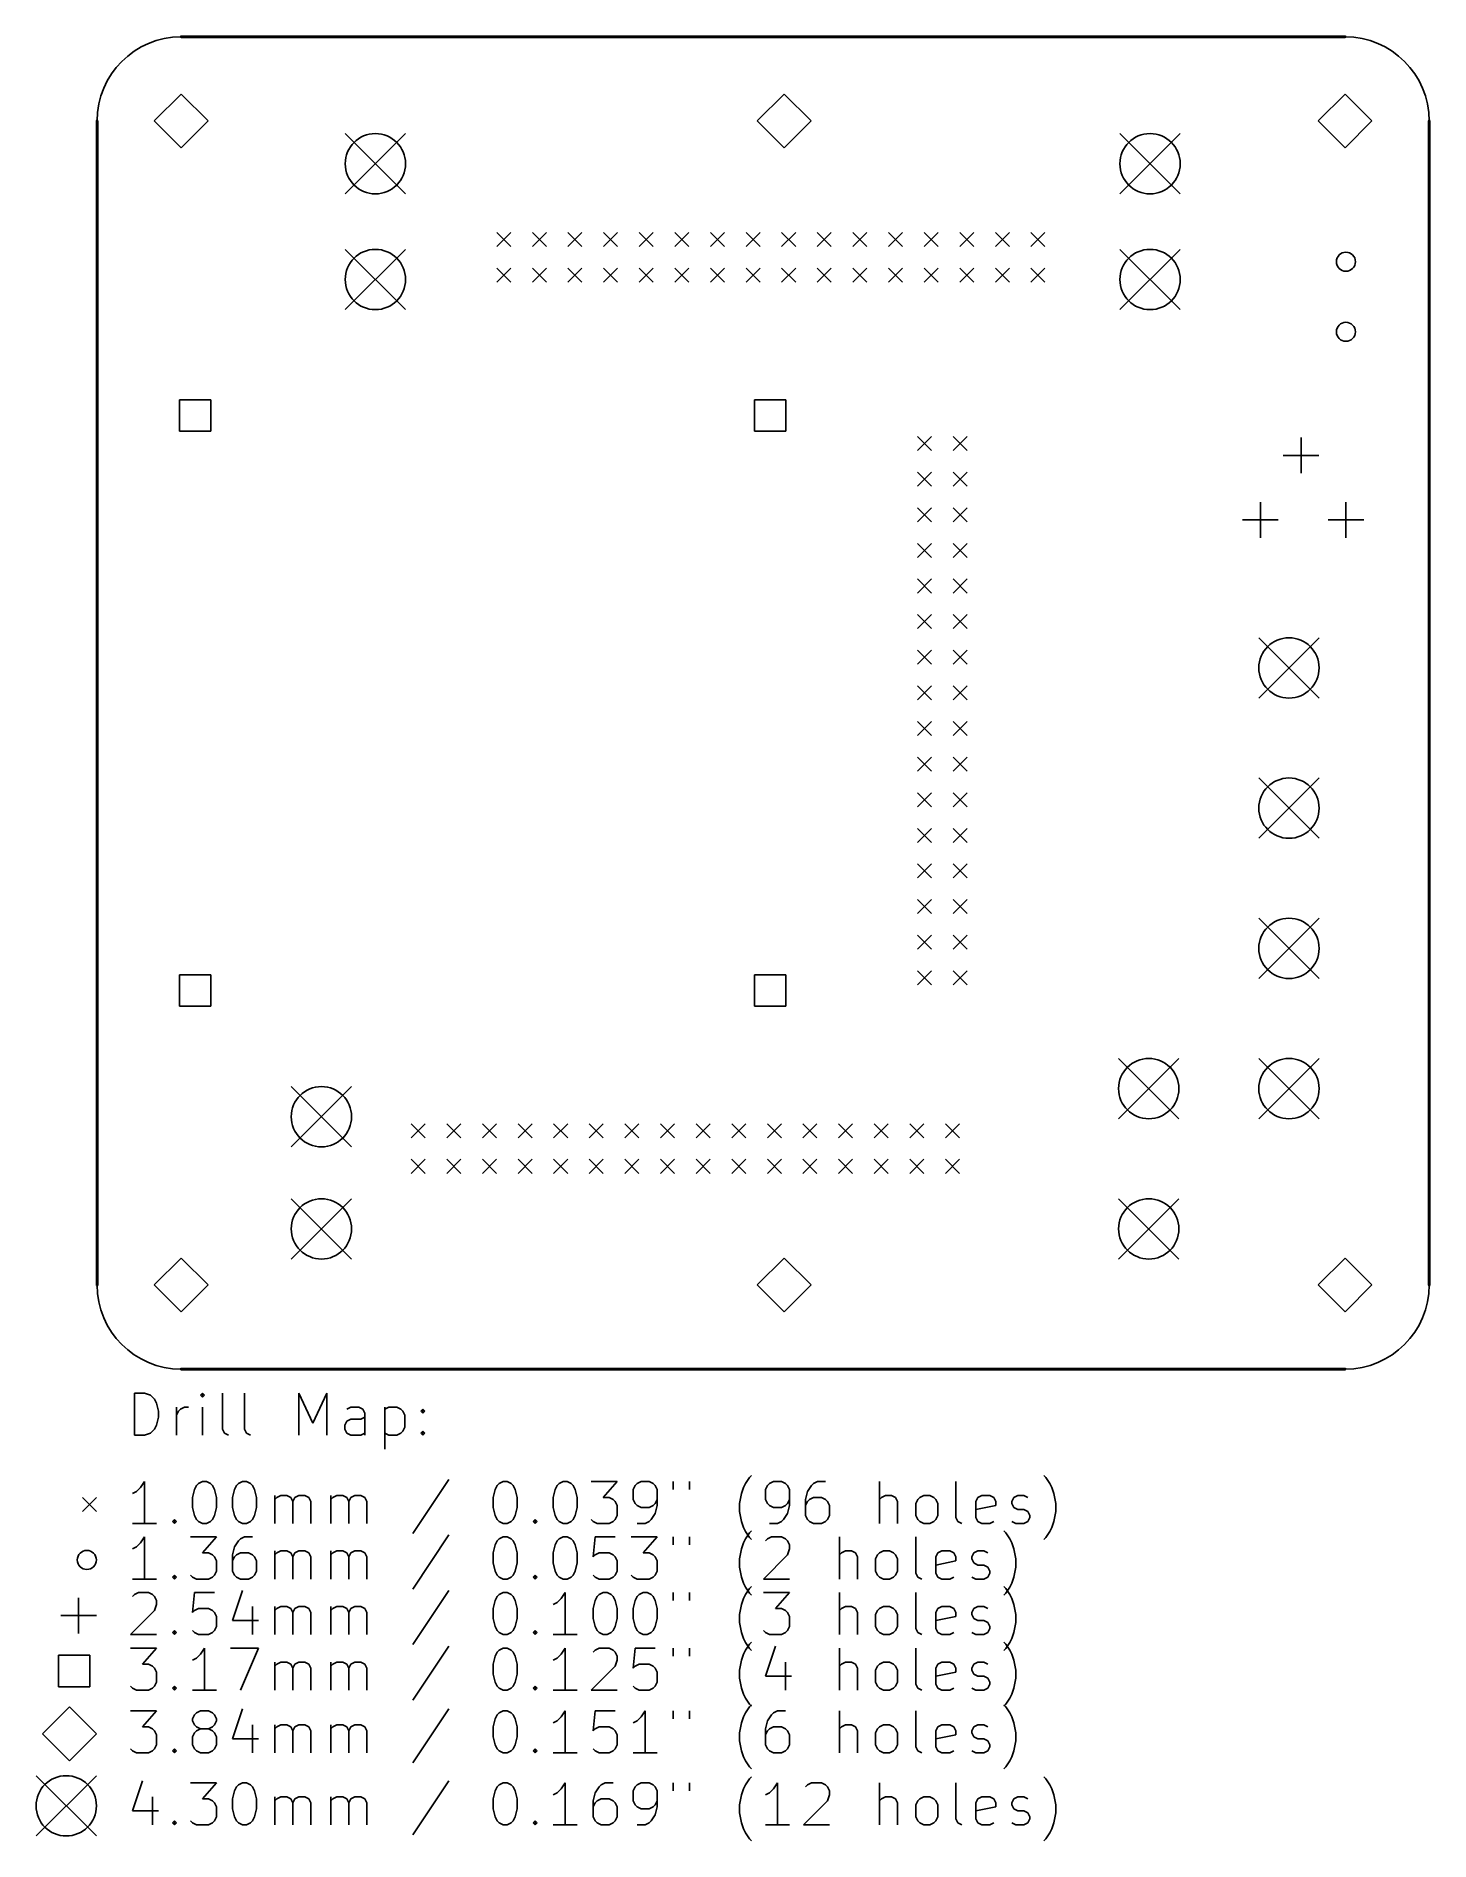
# Model space of a CAD drawing. Extents: x 61 to 160, y -174 to -45.
import ezdxf

# ---------------------------------------------------------------- set-up
doc = ezdxf.new("R2010")
doc.units = 0
doc.header["$MEASUREMENT"] = 0
doc.layers.add('BLACK', color=7, linetype='CONTINUOUS')

msp = doc.modelspace()

# ---------------------------------------------------------------- linework, layer by layer
at = {"layer": 'Black'}
for p, q in [((71, -44.95), (154, -44.95)), ((71, -45.05), (154, -45.05)), ((71, -49.0823), (69.0823, -51)), ((72.9177, -51), (71, -49.0823)), ((114, -49.0823), (112.082, -51)), ((115.918, -51), (114, -49.0823)), ((154, -49.0823), (152.082, -51)), ((155.918, -51), (154, -49.0823)), ((64.95, -134), (64.95, -51)), ((65.05, -134), (65.05, -51)), ((69.0823, -51), (71, -52.9177)), ((71, -52.9177), (72.9177, -51)), ((112.082, -51), (114, -52.9177)), ((114, -52.9177), (115.918, -51)), ((152.082, -51), (154, -52.9177)), ((154, -52.9177), (155.918, -51)), ((159.95, -134), (159.95, -51)), ((160.05, -134), (160.05, -51)), ((82.695, -51.9), (86.995, -56.2)), ((86.995, -51.9), (82.695, -56.2)), ((137.94, -51.9), (142.24, -56.2)), ((142.24, -51.9), (137.94, -56.2)), ((93.5, -58.96), (94.5, -59.96)), ((94.5, -58.96), (93.5, -59.96)), ((96.04, -58.96), (97.04, -59.96)), ((97.04, -58.96), (96.04, -59.96)), ((98.58, -58.96), (99.58, -59.96)), ((99.58, -58.96), (98.58, -59.96)), ((101.12, -58.96), (102.12, -59.96)), ((102.12, -58.96), (101.12, -59.96)), ((103.66, -58.96), (104.66, -59.96)), ((104.66, -58.96), (103.66, -59.96)), ((106.2, -58.96), (107.2, -59.96)), ((107.2, -58.96), (106.2, -59.96)), ((108.74, -58.96), (109.74, -59.96)), ((109.74, -58.96), (108.74, -59.96)), ((111.28, -58.96), (112.28, -59.96)), ((112.28, -58.96), (111.28, -59.96)), ((113.82, -58.96), (114.82, -59.96)), ((114.82, -58.96), (113.82, -59.96)), ((116.36, -58.96), (117.36, -59.96)), ((117.36, -58.96), (116.36, -59.96)), ((118.9, -58.96), (119.9, -59.96)), ((119.9, -58.96), (118.9, -59.96)), ((121.44, -58.96), (122.44, -59.96)), ((122.44, -58.96), (121.44, -59.96)), ((123.98, -58.96), (124.98, -59.96)), ((124.98, -58.96), (123.98, -59.96)), ((126.52, -58.96), (127.52, -59.96)), ((127.52, -58.96), (126.52, -59.96)), ((129.06, -58.96), (130.06, -59.96)), ((130.06, -58.96), (129.06, -59.96)), ((131.6, -58.96), (132.6, -59.96)), ((132.6, -58.96), (131.6, -59.96)), ((82.695, -60.155), (86.995, -64.455)), ((86.995, -60.155), (82.695, -64.455)), ((137.94, -60.155), (142.24, -64.455)), ((142.24, -60.155), (137.94, -64.455)), ((93.5, -61.5), (94.5, -62.5)), ((94.5, -61.5), (93.5, -62.5)), ((96.04, -61.5), (97.04, -62.5)), ((97.04, -61.5), (96.04, -62.5)), ((98.58, -61.5), (99.58, -62.5)), ((99.58, -61.5), (98.58, -62.5)), ((101.12, -61.5), (102.12, -62.5)), ((102.12, -61.5), (101.12, -62.5)), ((103.66, -61.5), (104.66, -62.5)), ((104.66, -61.5), (103.66, -62.5)), ((106.2, -61.5), (107.2, -62.5)), ((107.2, -61.5), (106.2, -62.5)), ((108.74, -61.5), (109.74, -62.5)), ((109.74, -61.5), (108.74, -62.5)), ((111.28, -61.5), (112.28, -62.5)), ((112.28, -61.5), (111.28, -62.5)), ((113.82, -61.5), (114.82, -62.5)), ((114.82, -61.5), (113.82, -62.5)), ((116.36, -61.5), (117.36, -62.5)), ((117.36, -61.5), (116.36, -62.5)), ((118.9, -61.5), (119.9, -62.5)), ((119.9, -61.5), (118.9, -62.5)), ((121.44, -61.5), (122.44, -62.5)), ((122.44, -61.5), (121.44, -62.5)), ((123.98, -61.5), (124.98, -62.5)), ((124.98, -61.5), (123.98, -62.5)), ((126.52, -61.5), (127.52, -62.5)), ((127.52, -61.5), (126.52, -62.5)), ((129.06, -61.5), (130.06, -62.5)), ((130.06, -61.5), (129.06, -62.5)), ((131.6, -61.5), (132.6, -62.5)), ((132.6, -61.5), (131.6, -62.5)), ((73.1225, -70.8775), (70.8775, -70.8775)), ((70.8775, -70.8775), (70.8775, -73.1225)), ((73.1225, -73.1225), (73.1225, -70.8775)), ((114.123, -70.8775), (111.877, -70.8775)), ((111.877, -70.8775), (111.877, -73.1225)), ((114.123, -73.1225), (114.123, -70.8775)), ((70.8775, -73.1225), (73.1225, -73.1225)), ((111.877, -73.1225), (114.123, -73.1225)), ((123.5, -73.5), (124.5, -74.5)), ((124.5, -73.5), (123.5, -74.5)), ((126.04, -73.5), (127.04, -74.5)), ((127.04, -73.5), (126.04, -74.5)), ((150.86, -73.58), (150.86, -76.12)), ((149.59, -74.85), (152.13, -74.85)), ((123.5, -76.04), (124.5, -77.04)), ((124.5, -76.04), (123.5, -77.04)), ((126.04, -76.04), (127.04, -77.04)), ((127.04, -76.04), (126.04, -77.04)), ((147.96, -78.18), (147.96, -80.72)), ((154.06, -78.18), (154.06, -80.72)), ((123.5, -78.58), (124.5, -79.58)), ((124.5, -78.58), (123.5, -79.58)), ((126.04, -78.58), (127.04, -79.58)), ((127.04, -78.58), (126.04, -79.58)), ((146.69, -79.45), (149.23, -79.45)), ((152.79, -79.45), (155.33, -79.45)), ((123.5, -81.12), (124.5, -82.12)), ((124.5, -81.12), (123.5, -82.12)), ((126.04, -81.12), (127.04, -82.12)), ((127.04, -81.12), (126.04, -82.12)), ((123.5, -83.66), (124.5, -84.66)), ((124.5, -83.66), (123.5, -84.66)), ((126.04, -83.66), (127.04, -84.66)), ((127.04, -83.66), (126.04, -84.66)), ((123.5, -86.2), (124.5, -87.2)), ((124.5, -86.2), (123.5, -87.2)), ((126.04, -86.2), (127.04, -87.2)), ((127.04, -86.2), (126.04, -87.2)), ((123.5, -88.74), (124.5, -89.74)), ((124.5, -88.74), (123.5, -89.74)), ((126.04, -88.74), (127.04, -89.74)), ((127.04, -88.74), (126.04, -89.74)), ((147.85, -87.85), (152.15, -92.15)), ((152.15, -87.85), (147.85, -92.15)), ((123.5, -91.28), (124.5, -92.28)), ((124.5, -91.28), (123.5, -92.28)), ((126.04, -91.28), (127.04, -92.28)), ((127.04, -91.28), (126.04, -92.28)), ((123.5, -93.82), (124.5, -94.82)), ((124.5, -93.82), (123.5, -94.82)), ((126.04, -93.82), (127.04, -94.82)), ((127.04, -93.82), (126.04, -94.82)), ((123.5, -96.36), (124.5, -97.36)), ((124.5, -96.36), (123.5, -97.36)), ((126.04, -96.36), (127.04, -97.36)), ((127.04, -96.36), (126.04, -97.36)), ((123.5, -98.9), (124.5, -99.9)), ((124.5, -98.9), (123.5, -99.9)), ((126.04, -98.9), (127.04, -99.9)), ((127.04, -98.9), (126.04, -99.9)), ((147.85, -97.85), (152.15, -102.15)), ((152.15, -97.85), (147.85, -102.15)), ((123.5, -101.44), (124.5, -102.44)), ((124.5, -101.44), (123.5, -102.44)), ((126.04, -101.44), (127.04, -102.44)), ((127.04, -101.44), (126.04, -102.44)), ((123.5, -103.98), (124.5, -104.98)), ((124.5, -103.98), (123.5, -104.98)), ((126.04, -103.98), (127.04, -104.98)), ((127.04, -103.98), (126.04, -104.98)), ((123.5, -106.52), (124.5, -107.52)), ((124.5, -106.52), (123.5, -107.52)), ((126.04, -106.52), (127.04, -107.52)), ((127.04, -106.52), (126.04, -107.52)), ((147.85, -107.85), (152.15, -112.15)), ((152.15, -107.85), (147.85, -112.15)), ((123.5, -109.06), (124.5, -110.06)), ((124.5, -109.06), (123.5, -110.06)), ((126.04, -109.06), (127.04, -110.06)), ((127.04, -109.06), (126.04, -110.06)), ((73.1225, -111.877), (70.8775, -111.877)), ((70.8775, -111.877), (70.8775, -114.123)), ((73.1225, -114.123), (73.1225, -111.877)), ((114.123, -111.877), (111.877, -111.877)), ((111.877, -111.877), (111.877, -114.123)), ((114.123, -114.123), (114.123, -111.877)), ((123.5, -111.6), (124.5, -112.6)), ((124.5, -111.6), (123.5, -112.6)), ((126.04, -111.6), (127.04, -112.6)), ((127.04, -111.6), (126.04, -112.6)), ((70.8775, -114.123), (73.1225, -114.123)), ((111.877, -114.123), (114.123, -114.123)), ((137.85, -117.85), (142.15, -122.15)), ((142.15, -117.85), (137.85, -122.15)), ((147.85, -117.85), (152.15, -122.15)), ((152.15, -117.85), (147.85, -122.15)), ((78.85, -119.85), (83.15, -124.15)), ((83.15, -119.85), (78.85, -124.15)), ((87.4, -122.5), (88.4, -123.5)), ((88.4, -122.5), (87.4, -123.5)), ((89.94, -122.5), (90.94, -123.5)), ((90.94, -122.5), (89.94, -123.5)), ((92.48, -122.5), (93.48, -123.5)), ((93.48, -122.5), (92.48, -123.5)), ((95.02, -122.5), (96.02, -123.5)), ((96.02, -122.5), (95.02, -123.5)), ((97.56, -122.5), (98.56, -123.5)), ((98.56, -122.5), (97.56, -123.5)), ((100.1, -122.5), (101.1, -123.5)), ((101.1, -122.5), (100.1, -123.5)), ((102.64, -122.5), (103.64, -123.5)), ((103.64, -122.5), (102.64, -123.5)), ((105.18, -122.5), (106.18, -123.5)), ((106.18, -122.5), (105.18, -123.5)), ((107.72, -122.5), (108.72, -123.5)), ((108.72, -122.5), (107.72, -123.5)), ((110.26, -122.5), (111.26, -123.5)), ((111.26, -122.5), (110.26, -123.5)), ((112.8, -122.5), (113.8, -123.5)), ((113.8, -122.5), (112.8, -123.5)), ((115.34, -122.5), (116.34, -123.5)), ((116.34, -122.5), (115.34, -123.5)), ((117.88, -122.5), (118.88, -123.5)), ((118.88, -122.5), (117.88, -123.5)), ((120.42, -122.5), (121.42, -123.5)), ((121.42, -122.5), (120.42, -123.5)), ((122.96, -122.5), (123.96, -123.5)), ((123.96, -122.5), (122.96, -123.5)), ((125.5, -122.5), (126.5, -123.5)), ((126.5, -122.5), (125.5, -123.5)), ((87.4, -125.04), (88.4, -126.04)), ((88.4, -125.04), (87.4, -126.04)), ((89.94, -125.04), (90.94, -126.04)), ((90.94, -125.04), (89.94, -126.04)), ((92.48, -125.04), (93.48, -126.04)), ((93.48, -125.04), (92.48, -126.04)), ((95.02, -125.04), (96.02, -126.04)), ((96.02, -125.04), (95.02, -126.04)), ((97.56, -125.04), (98.56, -126.04)), ((98.56, -125.04), (97.56, -126.04)), ((100.1, -125.04), (101.1, -126.04)), ((101.1, -125.04), (100.1, -126.04)), ((102.64, -125.04), (103.64, -126.04)), ((103.64, -125.04), (102.64, -126.04)), ((105.18, -125.04), (106.18, -126.04)), ((106.18, -125.04), (105.18, -126.04)), ((107.72, -125.04), (108.72, -126.04)), ((108.72, -125.04), (107.72, -126.04)), ((110.26, -125.04), (111.26, -126.04)), ((111.26, -125.04), (110.26, -126.04)), ((112.8, -125.04), (113.8, -126.04)), ((113.8, -125.04), (112.8, -126.04)), ((115.34, -125.04), (116.34, -126.04)), ((116.34, -125.04), (115.34, -126.04)), ((117.88, -125.04), (118.88, -126.04)), ((118.88, -125.04), (117.88, -126.04)), ((120.42, -125.04), (121.42, -126.04)), ((121.42, -125.04), (120.42, -126.04)), ((122.96, -125.04), (123.96, -126.04)), ((123.96, -125.04), (122.96, -126.04)), ((125.5, -125.04), (126.5, -126.04)), ((126.5, -125.04), (125.5, -126.04)), ((78.85, -127.85), (83.15, -132.15)), ((83.15, -127.85), (78.85, -132.15)), ((137.85, -127.85), (142.15, -132.15)), ((142.15, -127.85), (137.85, -132.15)), ((71, -132.082), (69.0823, -134)), ((72.9177, -134), (71, -132.082)), ((114, -132.082), (112.082, -134)), ((115.918, -134), (114, -132.082)), ((154, -132.082), (152.082, -134)), ((155.918, -134), (154, -132.082)), ((69.0823, -134), (71, -135.918)), ((71, -135.918), (72.9177, -134)), ((112.082, -134), (114, -135.918)), ((114, -135.918), (115.918, -134)), ((152.082, -134), (154, -135.918)), ((154, -135.918), (155.918, -134)), ((71, -139.95), (154, -139.95)), ((71, -140.05), (154, -140.05)), ((67.6643, -144.707), (67.6643, -141.707)), ((67.6643, -141.707), (68.3786, -141.707)), ((68.3786, -141.707), (68.8071, -141.85)), ((68.8071, -141.85), (69.0929, -142.136)), ((69.0929, -142.136), (69.2357, -142.421)), ((69.2357, -142.421), (69.3786, -142.993)), ((70.6643, -144.707), (70.6643, -142.707)), ((70.95, -142.85), (71.2357, -142.707)), ((71.2357, -142.707), (71.5214, -142.707)), ((72.5214, -141.707), (72.3786, -141.85)), ((72.3786, -141.85), (72.5214, -141.993)), ((72.6643, -141.85), (72.5214, -141.707)), ((72.5214, -141.707), (72.5214, -141.993)), ((72.5214, -141.993), (72.6643, -141.85)), ((72.5214, -144.707), (72.5214, -142.707)), ((73.95, -144.279), (73.95, -141.707)), ((75.5214, -144.279), (75.5214, -141.707)), ((79.3786, -144.707), (79.3786, -141.707)), ((79.3786, -141.707), (80.3786, -143.85)), ((80.3786, -143.85), (81.3786, -141.707)), ((81.3786, -141.707), (81.3786, -144.707)), ((83.0929, -142.707), (82.8071, -142.85)), ((83.6643, -142.707), (83.0929, -142.707)), ((83.95, -142.85), (83.6643, -142.707)), ((85.5214, -142.707), (85.5214, -145.707)), ((85.5214, -142.85), (85.8071, -142.707)), ((85.8071, -142.707), (86.3786, -142.707)), ((86.3786, -142.707), (86.6643, -142.85)), ((69.2357, -143.993), (69.0929, -144.279)), ((69.3786, -143.421), (69.2357, -143.993)), ((69.3786, -142.993), (69.3786, -143.421)), ((70.6643, -143.279), (70.8071, -142.993)), ((70.8071, -142.993), (70.95, -142.85)), ((82.6643, -143.993), (82.8071, -143.707)), ((82.6643, -144.279), (82.6643, -143.993)), ((82.8071, -143.707), (83.0929, -143.564)), ((83.0929, -143.564), (83.8071, -143.564)), ((83.8071, -143.564), (84.0929, -143.421)), ((84.0929, -143.136), (83.95, -142.85)), ((84.0929, -144.707), (84.0929, -143.136)), ((86.6643, -142.85), (86.8071, -142.993)), ((86.8071, -142.993), (86.95, -143.279)), ((86.95, -143.279), (86.95, -144.136)), ((88.0929, -142.993), (88.2357, -142.85)), ((88.2357, -143.136), (88.0929, -142.993)), ((88.2357, -142.85), (88.3786, -142.993)), ((88.2357, -142.85), (88.2357, -143.136)), ((88.3786, -142.993), (88.2357, -143.136)), ((68.3786, -144.707), (67.6643, -144.707)), ((68.8071, -144.564), (68.3786, -144.707)), ((69.0929, -144.279), (68.8071, -144.564)), ((74.0929, -144.564), (73.95, -144.279)), ((74.3786, -144.707), (74.0929, -144.564)), ((75.6643, -144.564), (75.5214, -144.279)), ((75.95, -144.707), (75.6643, -144.564)), ((82.8071, -144.564), (82.6643, -144.279)), ((83.0929, -144.707), (82.8071, -144.564)), ((83.8071, -144.707), (83.0929, -144.707)), ((84.0929, -144.564), (83.8071, -144.707)), ((85.8071, -144.707), (85.5214, -144.564)), ((86.3786, -144.707), (85.8071, -144.707)), ((86.6643, -144.564), (86.3786, -144.707)), ((86.8071, -144.421), (86.6643, -144.564)), ((86.95, -144.136), (86.8071, -144.421)), ((88.0929, -144.564), (88.2357, -144.421)), ((88.2357, -144.707), (88.0929, -144.564)), ((88.2357, -144.421), (88.3786, -144.564)), ((88.2357, -144.421), (88.2357, -144.707)), ((88.3786, -144.564), (88.2357, -144.707)), ((90.0929, -147.864), (87.5214, -151.721)), ((111.236, -148.15), (111.521, -147.721)), ((111.521, -147.721), (111.664, -147.579)), ((132.664, -147.721), (132.521, -147.579)), ((132.95, -148.15), (132.664, -147.721)), ((63.95, -149.15), (64.95, -150.15)), ((64.95, -149.15), (63.95, -150.15)), ((67.8071, -148.721), (67.5214, -148.864)), ((68.0929, -148.436), (67.8071, -148.721)), ((68.3786, -148.007), (68.0929, -148.436)), ((68.3786, -151.007), (68.3786, -148.007)), ((71.8071, -149.15), (71.95, -148.579)), ((71.8071, -149.864), (71.8071, -149.15)), ((71.95, -148.579), (72.0929, -148.293)), ((72.0929, -148.293), (72.2357, -148.15)), ((72.2357, -148.15), (72.5214, -148.007)), ((72.5214, -148.007), (72.8071, -148.007)), ((72.8071, -148.007), (73.0929, -148.15)), ((73.0929, -148.15), (73.2357, -148.293)), ((73.2357, -148.293), (73.3786, -148.579)), ((73.3786, -148.579), (73.5214, -149.15)), ((73.5214, -149.15), (73.5214, -149.864)), ((74.6643, -149.15), (74.8071, -148.579)), ((74.6643, -149.864), (74.6643, -149.15)), ((74.8071, -148.579), (74.95, -148.293)), ((74.95, -148.293), (75.0929, -148.15)), ((75.0929, -148.15), (75.3786, -148.007)), ((75.3786, -148.007), (75.6643, -148.007)), ((75.6643, -148.007), (75.95, -148.15)), ((75.95, -148.15), (76.0929, -148.293)), ((76.0929, -148.293), (76.2357, -148.579)), ((76.2357, -148.579), (76.3786, -149.15)), ((76.3786, -149.15), (76.3786, -149.864)), ((77.6643, -151.007), (77.6643, -149.007)), ((77.6643, -149.293), (77.8071, -149.15)), ((77.8071, -149.15), (78.0929, -149.007)), ((78.0929, -149.007), (78.5214, -149.007)), ((78.5214, -149.007), (78.8071, -149.15)), ((78.8071, -149.15), (78.95, -149.436)), ((78.95, -149.436), (79.0929, -149.15)), ((79.0929, -149.15), (79.3786, -149.007)), ((79.3786, -149.007), (79.8071, -149.007)), ((79.8071, -149.007), (80.0929, -149.15)), ((80.0929, -149.15), (80.2357, -149.436)), ((81.6643, -151.007), (81.6643, -149.007)), ((81.6643, -149.293), (81.8071, -149.15)), ((81.8071, -149.15), (82.0929, -149.007)), ((82.0929, -149.007), (82.5214, -149.007)), ((82.5214, -149.007), (82.8071, -149.15)), ((82.8071, -149.15), (82.95, -149.436)), ((82.95, -149.436), (83.0929, -149.15)), ((83.0929, -149.15), (83.3786, -149.007)), ((83.3786, -149.007), (83.8071, -149.007)), ((83.8071, -149.007), (84.0929, -149.15)), ((84.0929, -149.15), (84.2357, -149.436)), ((93.2357, -149.15), (93.3786, -148.579)), ((93.2357, -149.864), (93.2357, -149.15)), ((93.3786, -148.579), (93.5214, -148.293)), ((93.5214, -148.293), (93.6643, -148.15)), ((93.6643, -148.15), (93.95, -148.007)), ((93.95, -148.007), (94.2357, -148.007)), ((94.2357, -148.007), (94.5214, -148.15)), ((94.5214, -148.15), (94.6643, -148.293)), ((94.6643, -148.293), (94.8071, -148.579)), ((94.8071, -148.579), (94.95, -149.15)), ((94.95, -149.15), (94.95, -149.864)), ((97.5214, -149.15), (97.6643, -148.579)), ((97.5214, -149.864), (97.5214, -149.15)), ((97.6643, -148.579), (97.8071, -148.293)), ((97.8071, -148.293), (97.95, -148.15)), ((97.95, -148.15), (98.2357, -148.007)), ((98.2357, -148.007), (98.5214, -148.007)), ((98.5214, -148.007), (98.8071, -148.15)), ((98.8071, -148.15), (98.95, -148.293)), ((98.95, -148.293), (99.0929, -148.579)), ((99.0929, -148.579), (99.2357, -149.15)), ((99.2357, -149.15), (99.2357, -149.864)), ((100.236, -148.007), (102.093, -148.007)), ((102.093, -148.007), (101.093, -149.15)), ((101.093, -149.15), (101.521, -149.15)), ((101.521, -149.15), (101.807, -149.293)), ((103.379, -148.293), (103.236, -148.579)), ((103.236, -148.579), (103.236, -149.293)), ((103.521, -148.15), (103.379, -148.293)), ((103.807, -148.007), (103.521, -148.15)), ((104.379, -148.007), (103.807, -148.007)), ((104.664, -148.15), (104.379, -148.007)), ((104.807, -148.293), (104.664, -148.15)), ((104.95, -148.579), (104.807, -148.293)), ((104.95, -149.721), (104.95, -148.579)), ((106.093, -148.007), (106.093, -148.579)), ((107.236, -148.007), (107.236, -148.579)), ((110.807, -149.579), (110.95, -148.864)), ((110.95, -148.864), (111.093, -148.436)), ((111.093, -148.436), (111.236, -148.15)), ((112.807, -148.293), (112.664, -148.579)), ((112.664, -148.579), (112.664, -149.293)), ((112.95, -148.15), (112.807, -148.293)), ((113.236, -148.007), (112.95, -148.15)), ((113.807, -148.007), (113.236, -148.007)), ((114.093, -148.15), (113.807, -148.007)), ((114.236, -148.293), (114.093, -148.15)), ((114.379, -148.579), (114.236, -148.293)), ((114.379, -149.721), (114.379, -148.579)), ((115.664, -148.721), (115.521, -149.293)), ((115.95, -148.293), (115.664, -148.721)), ((116.093, -149.15), (115.807, -149.293)), ((116.093, -148.15), (115.95, -148.293)), ((116.379, -148.007), (116.093, -148.15)), ((116.664, -149.15), (116.093, -149.15)), ((116.95, -148.007), (116.379, -148.007)), ((116.95, -149.293), (116.664, -149.15)), ((120.807, -151.007), (120.807, -148.007)), ((120.95, -149.15), (120.807, -149.293)), ((121.236, -149.007), (120.95, -149.15)), ((121.664, -149.007), (121.236, -149.007)), ((121.95, -149.15), (121.664, -149.007)), ((122.093, -149.436), (121.95, -149.15)), ((123.521, -149.293), (123.664, -149.15)), ((123.664, -149.15), (123.95, -149.007)), ((123.95, -149.007), (124.379, -149.007)), ((124.379, -149.007), (124.664, -149.15)), ((124.664, -149.15), (124.807, -149.293)), ((126.236, -150.579), (126.236, -148.007)), ((127.664, -149.436), (127.807, -149.15)), ((127.807, -149.15), (128.093, -149.007)), ((128.093, -149.007), (128.664, -149.007)), ((128.664, -149.007), (128.95, -149.15)), ((128.95, -149.15), (129.093, -149.436)), ((130.236, -149.436), (130.379, -149.15)), ((130.379, -149.15), (130.664, -149.007)), ((130.664, -149.007), (131.093, -149.007)), ((131.093, -149.007), (131.379, -149.15)), ((133.093, -148.436), (132.95, -148.15)), ((133.236, -148.864), (133.093, -148.436)), ((133.379, -149.579), (133.236, -148.864)), ((71.95, -150.436), (71.8071, -149.864)), ((72.0929, -150.721), (71.95, -150.436)), ((73.3786, -150.436), (73.2357, -150.721)), ((73.5214, -149.864), (73.3786, -150.436)), ((74.8071, -150.436), (74.6643, -149.864)), ((74.95, -150.721), (74.8071, -150.436)), ((76.2357, -150.436), (76.0929, -150.721)), ((76.3786, -149.864), (76.2357, -150.436)), ((78.95, -149.436), (78.95, -151.007)), ((80.2357, -149.436), (80.2357, -151.007)), ((82.95, -149.436), (82.95, -151.007)), ((84.2357, -149.436), (84.2357, -151.007)), ((93.3786, -150.436), (93.2357, -149.864)), ((93.5214, -150.721), (93.3786, -150.436)), ((94.8071, -150.436), (94.6643, -150.721)), ((94.95, -149.864), (94.8071, -150.436)), ((97.6643, -150.436), (97.5214, -149.864)), ((97.8071, -150.721), (97.6643, -150.436)), ((99.0929, -150.436), (98.95, -150.721)), ((99.2357, -149.864), (99.0929, -150.436)), ((101.807, -149.293), (101.95, -149.436)), ((101.95, -149.436), (102.093, -149.721)), ((102.093, -150.436), (101.95, -150.721)), ((102.093, -149.721), (102.093, -150.436)), ((103.236, -149.293), (103.379, -149.579)), ((103.379, -149.579), (103.521, -149.721)), ((103.521, -149.721), (103.807, -149.864)), ((103.807, -149.864), (104.379, -149.864)), ((104.379, -149.864), (104.664, -149.721)), ((104.521, -150.721), (104.807, -150.293)), ((104.664, -149.721), (104.807, -149.579)), ((104.807, -149.579), (104.95, -149.293)), ((104.807, -150.293), (104.95, -149.721)), ((110.807, -150.15), (110.807, -149.579)), ((110.95, -150.864), (110.807, -150.15)), ((112.664, -149.293), (112.807, -149.579)), ((112.807, -149.579), (112.95, -149.721)), ((112.95, -149.721), (113.236, -149.864)), ((113.236, -149.864), (113.807, -149.864)), ((113.807, -149.864), (114.093, -149.721)), ((113.95, -150.721), (114.236, -150.293)), ((114.093, -149.721), (114.236, -149.579)), ((114.236, -149.579), (114.379, -149.293)), ((114.236, -150.293), (114.379, -149.721)), ((115.521, -149.293), (115.521, -150.436)), ((115.664, -149.436), (115.521, -149.721)), ((115.521, -150.436), (115.664, -150.721)), ((115.807, -149.293), (115.664, -149.436)), ((117.093, -149.436), (116.95, -149.293)), ((117.236, -149.721), (117.093, -149.436)), ((117.093, -150.721), (117.236, -150.436)), ((117.236, -150.436), (117.236, -149.721)), ((122.093, -151.007), (122.093, -149.436)), ((123.379, -149.579), (123.521, -149.293)), ((123.379, -150.436), (123.379, -149.579)), ((123.521, -150.721), (123.379, -150.436)), ((124.807, -149.293), (124.95, -149.579)), ((124.95, -150.436), (124.807, -150.721)), ((124.95, -149.579), (124.95, -150.436)), ((127.664, -150.579), (127.664, -149.436)), ((129.093, -149.721), (127.664, -150.007)), ((129.093, -149.436), (129.093, -149.721)), ((130.236, -149.579), (130.236, -149.436)), ((130.379, -149.864), (130.236, -149.579)), ((130.664, -150.007), (130.379, -149.864)), ((131.093, -150.007), (130.664, -150.007)), ((131.379, -150.15), (131.093, -150.007)), ((131.521, -150.436), (131.379, -150.15)), ((131.521, -150.579), (131.521, -150.436)), ((133.236, -150.864), (133.379, -150.15)), ((133.379, -150.15), (133.379, -149.579)), ((69.2357, -151.007), (67.5214, -151.007)), ((70.3786, -150.864), (70.5214, -150.721)), ((70.5214, -151.007), (70.3786, -150.864)), ((70.5214, -150.721), (70.6643, -150.864)), ((70.5214, -150.721), (70.5214, -151.007)), ((70.6643, -150.864), (70.5214, -151.007)), ((72.2357, -150.864), (72.0929, -150.721)), ((72.5214, -151.007), (72.2357, -150.864)), ((72.8071, -151.007), (72.5214, -151.007)), ((73.0929, -150.864), (72.8071, -151.007)), ((73.2357, -150.721), (73.0929, -150.864)), ((75.0929, -150.864), (74.95, -150.721)), ((75.3786, -151.007), (75.0929, -150.864)), ((75.6643, -151.007), (75.3786, -151.007)), ((75.95, -150.864), (75.6643, -151.007)), ((76.0929, -150.721), (75.95, -150.864)), ((90.0929, -151.824), (87.5214, -155.681)), ((93.6643, -150.864), (93.5214, -150.721)), ((93.95, -151.007), (93.6643, -150.864)), ((94.2357, -151.007), (93.95, -151.007)), ((94.5214, -150.864), (94.2357, -151.007)), ((94.6643, -150.721), (94.5214, -150.864)), ((96.0929, -150.864), (96.2357, -150.721)), ((96.2357, -151.007), (96.0929, -150.864)), ((96.2357, -150.721), (96.3786, -150.864)), ((96.2357, -150.721), (96.2357, -151.007)), ((96.3786, -150.864), (96.2357, -151.007)), ((97.95, -150.864), (97.8071, -150.721)), ((98.2357, -151.007), (97.95, -150.864)), ((98.5214, -151.007), (98.2357, -151.007)), ((98.8071, -150.864), (98.5214, -151.007)), ((98.95, -150.721), (98.8071, -150.864)), ((100.379, -150.864), (100.236, -150.721)), ((100.664, -151.007), (100.379, -150.864)), ((101.521, -151.007), (100.664, -151.007)), ((101.807, -150.864), (101.521, -151.007)), ((101.95, -150.721), (101.807, -150.864)), ((103.521, -151.007), (104.093, -151.007)), ((104.093, -151.007), (104.379, -150.864)), ((104.379, -150.864), (104.521, -150.721)), ((111.093, -151.293), (110.95, -150.864)), ((111.236, -151.579), (111.093, -151.293)), ((111.521, -152.007), (111.236, -151.579)), ((111.236, -152.11), (111.521, -151.681)), ((111.521, -151.681), (111.664, -151.539)), ((112.95, -151.007), (113.521, -151.007)), ((113.521, -151.007), (113.807, -150.864)), ((113.807, -150.864), (113.95, -150.721)), ((115.664, -150.721), (115.807, -150.864)), ((115.807, -150.864), (116.093, -151.007)), ((116.093, -151.007), (116.664, -151.007)), ((116.664, -151.007), (116.95, -150.864)), ((116.95, -150.864), (117.093, -150.721)), ((123.664, -150.864), (123.521, -150.721)), ((123.95, -151.007), (123.664, -150.864)), ((124.379, -151.007), (123.95, -151.007)), ((124.664, -150.864), (124.379, -151.007)), ((124.807, -150.721), (124.664, -150.864)), ((126.379, -150.864), (126.236, -150.579)), ((126.664, -151.007), (126.379, -150.864)), ((127.807, -150.864), (127.664, -150.579)), ((128.093, -151.007), (127.807, -150.864)), ((128.664, -151.007), (128.093, -151.007)), ((128.95, -150.864), (128.664, -151.007)), ((129.807, -151.681), (129.664, -151.539)), ((130.093, -152.11), (129.807, -151.681)), ((130.236, -150.864), (130.521, -151.007)), ((130.521, -151.007), (131.093, -151.007)), ((131.093, -151.007), (131.379, -150.864)), ((131.379, -150.864), (131.521, -150.579)), ((132.664, -152.007), (132.95, -151.579)), ((132.95, -151.579), (133.093, -151.293)), ((133.093, -151.293), (133.236, -150.864)), ((67.8071, -152.681), (67.5214, -152.824)), ((68.0929, -152.396), (67.8071, -152.681)), ((68.3786, -151.967), (68.0929, -152.396)), ((68.3786, -154.967), (68.3786, -151.967)), ((71.6643, -151.967), (73.5214, -151.967)), ((73.5214, -151.967), (72.5214, -153.11)), ((72.5214, -153.11), (72.95, -153.11)), ((72.95, -153.11), (73.2357, -153.253)), ((74.8071, -152.681), (74.6643, -153.253)), ((75.0929, -152.253), (74.8071, -152.681)), ((75.2357, -153.11), (74.95, -153.253)), ((75.2357, -152.11), (75.0929, -152.253)), ((75.5214, -151.967), (75.2357, -152.11)), ((75.8071, -153.11), (75.2357, -153.11)), ((76.0929, -151.967), (75.5214, -151.967)), ((76.0929, -153.253), (75.8071, -153.11)), ((77.6643, -154.967), (77.6643, -152.967)), ((77.6643, -153.253), (77.8071, -153.11)), ((77.8071, -153.11), (78.0929, -152.967)), ((78.0929, -152.967), (78.5214, -152.967)), ((78.5214, -152.967), (78.8071, -153.11)), ((78.8071, -153.11), (78.95, -153.396)), ((78.95, -153.396), (79.0929, -153.11)), ((79.0929, -153.11), (79.3786, -152.967)), ((79.3786, -152.967), (79.8071, -152.967)), ((79.8071, -152.967), (80.0929, -153.11)), ((80.0929, -153.11), (80.2357, -153.396)), ((81.6643, -154.967), (81.6643, -152.967)), ((81.6643, -153.253), (81.8071, -153.11)), ((81.8071, -153.11), (82.0929, -152.967)), ((82.0929, -152.967), (82.5214, -152.967)), ((82.5214, -152.967), (82.8071, -153.11)), ((82.8071, -153.11), (82.95, -153.396)), ((82.95, -153.396), (83.0929, -153.11)), ((83.0929, -153.11), (83.3786, -152.967)), ((83.3786, -152.967), (83.8071, -152.967)), ((83.8071, -152.967), (84.0929, -153.11)), ((84.0929, -153.11), (84.2357, -153.396)), ((93.2357, -153.11), (93.3786, -152.539)), ((93.2357, -153.824), (93.2357, -153.11)), ((93.3786, -152.539), (93.5214, -152.253)), ((93.5214, -152.253), (93.6643, -152.11)), ((93.6643, -152.11), (93.95, -151.967)), ((93.95, -151.967), (94.2357, -151.967)), ((94.2357, -151.967), (94.5214, -152.11)), ((94.5214, -152.11), (94.6643, -152.253)), ((94.6643, -152.253), (94.8071, -152.539)), ((94.8071, -152.539), (94.95, -153.11)), ((94.95, -153.11), (94.95, -153.824)), ((97.5214, -153.11), (97.6643, -152.539)), ((97.5214, -153.824), (97.5214, -153.11)), ((97.6643, -152.539), (97.8071, -152.253)), ((97.8071, -152.253), (97.95, -152.11)), ((97.95, -152.11), (98.2357, -151.967)), ((98.2357, -151.967), (98.5214, -151.967)), ((98.5214, -151.967), (98.8071, -152.11)), ((98.8071, -152.11), (98.95, -152.253)), ((98.95, -152.253), (99.0929, -152.539)), ((99.0929, -152.539), (99.2357, -153.11)), ((99.2357, -153.11), (99.2357, -153.824)), ((100.521, -151.967), (100.379, -153.396)), ((101.95, -151.967), (100.521, -151.967)), ((100.521, -153.253), (100.807, -153.11)), ((100.807, -153.11), (101.521, -153.11)), ((101.521, -153.11), (101.807, -153.253)), ((103.093, -151.967), (104.95, -151.967)), ((104.95, -151.967), (103.95, -153.11)), ((103.95, -153.11), (104.379, -153.11)), ((104.379, -153.11), (104.664, -153.253)), ((106.093, -151.967), (106.093, -152.539)), ((107.236, -151.967), (107.236, -152.539)), ((110.807, -153.539), (110.95, -152.824)), ((110.95, -152.824), (111.093, -152.396)), ((111.093, -152.396), (111.236, -152.11)), ((111.664, -152.15), (111.521, -152.007)), ((112.664, -152.253), (112.807, -152.11)), ((112.807, -152.11), (113.093, -151.967)), ((113.093, -151.967), (113.807, -151.967)), ((113.807, -151.967), (114.093, -152.11)), ((114.093, -152.11), (114.236, -152.253)), ((114.236, -152.253), (114.379, -152.539)), ((114.379, -152.824), (114.236, -153.253)), ((114.379, -152.539), (114.379, -152.824)), ((117.95, -154.967), (117.95, -151.967)), ((118.093, -153.11), (117.95, -153.253)), ((118.379, -152.967), (118.093, -153.11)), ((118.807, -152.967), (118.379, -152.967)), ((119.093, -153.11), (118.807, -152.967)), ((119.236, -153.396), (119.093, -153.11)), ((120.664, -153.253), (120.807, -153.11)), ((120.807, -153.11), (121.093, -152.967)), ((121.093, -152.967), (121.521, -152.967)), ((121.521, -152.967), (121.807, -153.11)), ((121.807, -153.11), (121.95, -153.253)), ((123.379, -154.539), (123.379, -151.967)), ((124.807, -153.396), (124.95, -153.11)), ((124.95, -153.11), (125.236, -152.967)), ((125.236, -152.967), (125.807, -152.967)), ((125.807, -152.967), (126.093, -153.11)), ((126.093, -153.11), (126.236, -153.396)), ((127.379, -153.396), (127.521, -153.11)), ((127.521, -153.11), (127.807, -152.967)), ((127.807, -152.967), (128.236, -152.967)), ((128.236, -152.967), (128.521, -153.11)), ((130.236, -152.396), (130.093, -152.11)), ((130.379, -152.824), (130.236, -152.396)), ((130.521, -153.539), (130.379, -152.824)), ((132.521, -152.15), (132.664, -152.007)), ((73.2357, -153.253), (73.3786, -153.396)), ((73.3786, -153.396), (73.5214, -153.681)), ((73.5214, -154.396), (73.3786, -154.681)), ((73.5214, -153.681), (73.5214, -154.396)), ((74.6643, -153.253), (74.6643, -154.396)), ((74.8071, -153.396), (74.6643, -153.681)), ((74.6643, -154.396), (74.8071, -154.681)), ((74.95, -153.253), (74.8071, -153.396)), ((76.2357, -153.396), (76.0929, -153.253)), ((76.3786, -153.681), (76.2357, -153.396)), ((76.2357, -154.681), (76.3786, -154.396)), ((76.3786, -154.396), (76.3786, -153.681)), ((78.95, -153.396), (78.95, -154.967)), ((80.2357, -153.396), (80.2357, -154.967)), ((82.95, -153.396), (82.95, -154.967)), ((84.2357, -153.396), (84.2357, -154.967)), ((93.3786, -154.396), (93.2357, -153.824)), ((93.5214, -154.681), (93.3786, -154.396)), ((94.8071, -154.396), (94.6643, -154.681)), ((94.95, -153.824), (94.8071, -154.396)), ((97.6643, -154.396), (97.5214, -153.824)), ((97.8071, -154.681), (97.6643, -154.396)), ((99.0929, -154.396), (98.95, -154.681)), ((99.2357, -153.824), (99.0929, -154.396)), ((100.379, -153.396), (100.521, -153.253)), ((101.807, -153.253), (101.95, -153.396)), ((101.95, -153.396), (102.093, -153.681)), ((102.093, -154.396), (101.95, -154.681)), ((102.093, -153.681), (102.093, -154.396)), ((104.664, -153.253), (104.807, -153.396)), ((104.807, -153.396), (104.95, -153.681)), ((104.95, -154.396), (104.807, -154.681)), ((104.95, -153.681), (104.95, -154.396)), ((110.807, -154.11), (110.807, -153.539)), ((110.95, -154.824), (110.807, -154.11)), ((114.236, -153.253), (112.521, -154.967)), ((119.236, -154.967), (119.236, -153.396)), ((120.521, -153.539), (120.664, -153.253)), ((120.521, -154.396), (120.521, -153.539)), ((120.664, -154.681), (120.521, -154.396)), ((121.95, -153.253), (122.093, -153.539)), ((122.093, -154.396), (121.95, -154.681)), ((122.093, -153.539), (122.093, -154.396)), ((124.807, -154.539), (124.807, -153.396)), ((126.236, -153.681), (124.807, -153.967)), ((126.236, -153.396), (126.236, -153.681)), ((127.379, -153.539), (127.379, -153.396)), ((127.521, -153.824), (127.379, -153.539)), ((127.807, -153.967), (127.521, -153.824)), ((128.236, -153.967), (127.807, -153.967)), ((128.521, -154.11), (128.236, -153.967)), ((128.664, -154.396), (128.521, -154.11)), ((128.664, -154.539), (128.664, -154.396)), ((130.379, -154.824), (130.521, -154.11)), ((130.521, -154.11), (130.521, -153.539)), ((69.2357, -154.967), (67.5214, -154.967)), ((70.3786, -154.824), (70.5214, -154.681)), ((70.5214, -154.967), (70.3786, -154.824)), ((70.5214, -154.681), (70.6643, -154.824)), ((70.5214, -154.681), (70.5214, -154.967)), ((70.6643, -154.824), (70.5214, -154.967)), ((71.8071, -154.824), (71.6643, -154.681)), ((72.0929, -154.967), (71.8071, -154.824)), ((72.95, -154.967), (72.0929, -154.967)), ((73.2357, -154.824), (72.95, -154.967)), ((73.3786, -154.681), (73.2357, -154.824)), ((74.8071, -154.681), (74.95, -154.824)), ((74.95, -154.824), (75.2357, -154.967)), ((75.2357, -154.967), (75.8071, -154.967)), ((75.8071, -154.967), (76.0929, -154.824)), ((76.0929, -154.824), (76.2357, -154.681)), ((93.6643, -154.824), (93.5214, -154.681)), ((93.95, -154.967), (93.6643, -154.824)), ((94.2357, -154.967), (93.95, -154.967)), ((94.5214, -154.824), (94.2357, -154.967)), ((94.6643, -154.681), (94.5214, -154.824)), ((96.0929, -154.824), (96.2357, -154.681)), ((96.2357, -154.967), (96.0929, -154.824)), ((96.2357, -154.681), (96.3786, -154.824)), ((96.2357, -154.681), (96.2357, -154.967)), ((96.3786, -154.824), (96.2357, -154.967)), ((97.95, -154.824), (97.8071, -154.681)), ((98.2357, -154.967), (97.95, -154.824)), ((98.5214, -154.967), (98.2357, -154.967)), ((98.8071, -154.824), (98.5214, -154.967)), ((98.95, -154.681), (98.8071, -154.824)), ((100.521, -154.824), (100.379, -154.681)), ((100.807, -154.967), (100.521, -154.824)), ((101.521, -154.967), (100.807, -154.967)), ((101.807, -154.824), (101.521, -154.967)), ((101.95, -154.681), (101.807, -154.824)), ((103.236, -154.824), (103.093, -154.681)), ((103.521, -154.967), (103.236, -154.824)), ((104.379, -154.967), (103.521, -154.967)), ((104.664, -154.824), (104.379, -154.967)), ((104.807, -154.681), (104.664, -154.824)), ((111.093, -155.253), (110.95, -154.824)), ((111.236, -155.539), (111.093, -155.253)), ((111.521, -155.967), (111.236, -155.539)), ((111.236, -156.07), (111.521, -155.641)), ((111.521, -155.641), (111.664, -155.499)), ((112.521, -154.967), (114.379, -154.967)), ((120.807, -154.824), (120.664, -154.681)), ((121.093, -154.967), (120.807, -154.824)), ((121.521, -154.967), (121.093, -154.967)), ((121.807, -154.824), (121.521, -154.967)), ((121.95, -154.681), (121.807, -154.824)), ((123.521, -154.824), (123.379, -154.539)), ((123.807, -154.967), (123.521, -154.824)), ((124.95, -154.824), (124.807, -154.539)), ((125.236, -154.967), (124.95, -154.824)), ((125.807, -154.967), (125.236, -154.967)), ((126.093, -154.824), (125.807, -154.967)), ((127.379, -154.824), (127.664, -154.967)), ((127.664, -154.967), (128.236, -154.967)), ((128.236, -154.967), (128.521, -154.824)), ((128.521, -154.824), (128.664, -154.539)), ((129.807, -155.641), (129.664, -155.499)), ((129.807, -155.967), (130.093, -155.539)), ((130.093, -156.07), (129.807, -155.641)), ((130.093, -155.539), (130.236, -155.253)), ((130.236, -155.253), (130.379, -154.824)), ((63.68, -156.3), (63.68, -158.84)), ((67.5214, -156.213), (67.6643, -156.07)), ((67.6643, -156.07), (67.95, -155.927)), ((67.95, -155.927), (68.6643, -155.927)), ((68.6643, -155.927), (68.95, -156.07)), ((68.95, -156.07), (69.0929, -156.213)), ((69.0929, -156.213), (69.2357, -156.499)), ((69.2357, -156.784), (69.0929, -157.213)), ((69.2357, -156.499), (69.2357, -156.784)), ((71.95, -155.927), (71.8071, -157.356)), ((73.3786, -155.927), (71.95, -155.927)), ((75.3786, -155.784), (74.6643, -157.927)), ((76.0929, -156.927), (76.0929, -158.927)), ((77.6643, -158.927), (77.6643, -156.927)), ((77.8071, -157.07), (78.0929, -156.927)), ((78.0929, -156.927), (78.5214, -156.927)), ((78.5214, -156.927), (78.8071, -157.07)), ((79.0929, -157.07), (79.3786, -156.927)), ((79.3786, -156.927), (79.8071, -156.927)), ((79.8071, -156.927), (80.0929, -157.07)), ((81.6643, -158.927), (81.6643, -156.927)), ((81.8071, -157.07), (82.0929, -156.927)), ((82.0929, -156.927), (82.5214, -156.927)), ((82.5214, -156.927), (82.8071, -157.07)), ((83.0929, -157.07), (83.3786, -156.927)), ((83.3786, -156.927), (83.8071, -156.927)), ((83.8071, -156.927), (84.0929, -157.07)), ((90.0929, -155.784), (87.5214, -159.641)), ((93.2357, -157.07), (93.3786, -156.499)), ((93.3786, -156.499), (93.5214, -156.213)), ((93.5214, -156.213), (93.6643, -156.07)), ((93.6643, -156.07), (93.95, -155.927)), ((93.95, -155.927), (94.2357, -155.927)), ((94.2357, -155.927), (94.5214, -156.07)), ((94.5214, -156.07), (94.6643, -156.213)), ((94.6643, -156.213), (94.8071, -156.499)), ((94.8071, -156.499), (94.95, -157.07)), ((97.8071, -156.641), (97.5214, -156.784)), ((98.0929, -156.356), (97.8071, -156.641)), ((98.3786, -155.927), (98.0929, -156.356)), ((98.3786, -158.927), (98.3786, -155.927)), ((100.379, -157.07), (100.521, -156.499)), ((100.521, -156.499), (100.664, -156.213)), ((100.664, -156.213), (100.807, -156.07)), ((100.807, -156.07), (101.093, -155.927)), ((101.093, -155.927), (101.379, -155.927)), ((101.379, -155.927), (101.664, -156.07)), ((101.664, -156.07), (101.807, -156.213)), ((101.807, -156.213), (101.95, -156.499)), ((101.95, -156.499), (102.093, -157.07)), ((103.236, -157.07), (103.379, -156.499)), ((103.379, -156.499), (103.521, -156.213)), ((103.521, -156.213), (103.664, -156.07)), ((103.664, -156.07), (103.95, -155.927)), ((103.95, -155.927), (104.236, -155.927)), ((104.236, -155.927), (104.521, -156.07)), ((104.521, -156.07), (104.664, -156.213)), ((104.664, -156.213), (104.807, -156.499)), ((104.807, -156.499), (104.95, -157.07)), ((106.093, -155.927), (106.093, -156.499)), ((107.236, -155.927), (107.236, -156.499)), ((110.807, -157.499), (110.95, -156.784)), ((110.95, -156.784), (111.093, -156.356)), ((111.093, -156.356), (111.236, -156.07)), ((111.664, -156.11), (111.521, -155.967)), ((112.521, -155.927), (114.379, -155.927)), ((114.379, -155.927), (113.379, -157.07)), ((117.95, -158.927), (117.95, -155.927)), ((118.379, -156.927), (118.093, -157.07)), ((118.807, -156.927), (118.379, -156.927)), ((119.093, -157.07), (118.807, -156.927)), ((120.807, -157.07), (121.093, -156.927)), ((121.093, -156.927), (121.521, -156.927)), ((121.521, -156.927), (121.807, -157.07)), ((123.379, -158.499), (123.379, -155.927)), ((124.95, -157.07), (125.236, -156.927)), ((125.236, -156.927), (125.807, -156.927)), ((125.807, -156.927), (126.093, -157.07)), ((127.521, -157.07), (127.807, -156.927)), ((127.807, -156.927), (128.236, -156.927)), ((128.236, -156.927), (128.521, -157.07)), ((129.664, -156.11), (129.807, -155.967)), ((130.236, -156.356), (130.093, -156.07)), ((130.379, -156.784), (130.236, -156.356)), ((130.521, -157.499), (130.379, -156.784)), ((62.41, -157.57), (64.95, -157.57)), ((69.0929, -157.213), (67.3786, -158.927)), ((71.8071, -157.356), (71.95, -157.213)), ((71.95, -157.213), (72.2357, -157.07)), ((72.2357, -157.07), (72.95, -157.07)), ((72.95, -157.07), (73.2357, -157.213)), ((73.2357, -157.213), (73.3786, -157.356)), ((73.3786, -157.356), (73.5214, -157.641)), ((73.5214, -157.641), (73.5214, -158.356)), ((74.6643, -157.927), (76.5214, -157.927)), ((77.6643, -157.213), (77.8071, -157.07)), ((78.8071, -157.07), (78.95, -157.356)), ((78.95, -157.356), (79.0929, -157.07)), ((78.95, -157.356), (78.95, -158.927)), ((80.0929, -157.07), (80.2357, -157.356)), ((80.2357, -157.356), (80.2357, -158.927)), ((81.6643, -157.213), (81.8071, -157.07)), ((82.8071, -157.07), (82.95, -157.356)), ((82.95, -157.356), (83.0929, -157.07)), ((82.95, -157.356), (82.95, -158.927)), ((84.0929, -157.07), (84.2357, -157.356)), ((84.2357, -157.356), (84.2357, -158.927)), ((93.2357, -157.784), (93.2357, -157.07)), ((93.3786, -158.356), (93.2357, -157.784)), ((94.95, -157.784), (94.8071, -158.356)), ((94.95, -157.07), (94.95, -157.784)), ((100.379, -157.784), (100.379, -157.07)), ((100.521, -158.356), (100.379, -157.784)), ((102.093, -157.784), (101.95, -158.356)), ((102.093, -157.07), (102.093, -157.784)), ((103.236, -157.784), (103.236, -157.07)), ((103.379, -158.356), (103.236, -157.784)), ((104.95, -157.784), (104.807, -158.356)), ((104.95, -157.07), (104.95, -157.784)), ((110.807, -158.07), (110.807, -157.499)), ((110.95, -158.784), (110.807, -158.07)), ((113.379, -157.07), (113.807, -157.07)), ((113.807, -157.07), (114.093, -157.213)), ((114.093, -157.213), (114.236, -157.356)), ((114.236, -157.356), (114.379, -157.641)), ((114.379, -157.641), (114.379, -158.356)), ((118.093, -157.07), (117.95, -157.213)), ((119.236, -157.356), (119.093, -157.07)), ((119.236, -158.927), (119.236, -157.356)), ((120.521, -157.499), (120.664, -157.213)), ((120.521, -158.356), (120.521, -157.499)), ((120.664, -157.213), (120.807, -157.07)), ((121.807, -157.07), (121.95, -157.213)), ((121.95, -157.213), (122.093, -157.499)), ((122.093, -157.499), (122.093, -158.356)), ((124.807, -157.356), (124.95, -157.07)), ((124.807, -158.499), (124.807, -157.356)), ((126.236, -157.641), (124.807, -157.927)), ((126.093, -157.07), (126.236, -157.356)), ((126.236, -157.356), (126.236, -157.641)), ((127.379, -157.356), (127.521, -157.07)), ((127.379, -157.499), (127.379, -157.356)), ((127.521, -157.784), (127.379, -157.499)), ((127.807, -157.927), (127.521, -157.784)), ((128.236, -157.927), (127.807, -157.927)), ((128.521, -158.07), (128.236, -157.927)), ((128.664, -158.356), (128.521, -158.07)), ((130.379, -158.784), (130.521, -158.07)), ((130.521, -158.07), (130.521, -157.499)), ((67.3786, -158.927), (69.2357, -158.927)), ((70.3786, -158.784), (70.5214, -158.641)), ((70.5214, -158.927), (70.3786, -158.784)), ((70.5214, -158.641), (70.6643, -158.784)), ((70.5214, -158.641), (70.5214, -158.927)), ((70.6643, -158.784), (70.5214, -158.927)), ((71.95, -158.784), (71.8071, -158.641)), ((72.2357, -158.927), (71.95, -158.784)), ((72.95, -158.927), (72.2357, -158.927)), ((73.2357, -158.784), (72.95, -158.927)), ((73.3786, -158.641), (73.2357, -158.784)), ((73.5214, -158.356), (73.3786, -158.641)), ((93.5214, -158.641), (93.3786, -158.356)), ((93.6643, -158.784), (93.5214, -158.641)), ((93.95, -158.927), (93.6643, -158.784)), ((94.2357, -158.927), (93.95, -158.927)), ((94.5214, -158.784), (94.2357, -158.927)), ((94.6643, -158.641), (94.5214, -158.784)), ((94.8071, -158.356), (94.6643, -158.641)), ((96.0929, -158.784), (96.2357, -158.641)), ((96.2357, -158.927), (96.0929, -158.784)), ((96.2357, -158.641), (96.3786, -158.784)), ((96.2357, -158.641), (96.2357, -158.927)), ((96.3786, -158.784), (96.2357, -158.927)), ((99.2357, -158.927), (97.5214, -158.927)), ((100.664, -158.641), (100.521, -158.356)), ((100.807, -158.784), (100.664, -158.641)), ((101.093, -158.927), (100.807, -158.784)), ((101.379, -158.927), (101.093, -158.927)), ((101.664, -158.784), (101.379, -158.927)), ((101.807, -158.641), (101.664, -158.784)), ((101.95, -158.356), (101.807, -158.641)), ((103.521, -158.641), (103.379, -158.356)), ((103.664, -158.784), (103.521, -158.641)), ((103.95, -158.927), (103.664, -158.784)), ((104.236, -158.927), (103.95, -158.927)), ((104.521, -158.784), (104.236, -158.927)), ((104.664, -158.641), (104.521, -158.784)), ((104.807, -158.356), (104.664, -158.641)), ((111.093, -159.213), (110.95, -158.784)), ((111.236, -159.499), (111.093, -159.213)), ((111.521, -159.927), (111.236, -159.499)), ((111.521, -159.601), (111.664, -159.459)), ((112.664, -158.784), (112.521, -158.641)), ((112.95, -158.927), (112.664, -158.784)), ((113.807, -158.927), (112.95, -158.927)), ((114.093, -158.784), (113.807, -158.927)), ((114.236, -158.641), (114.093, -158.784)), ((114.379, -158.356), (114.236, -158.641)), ((120.664, -158.641), (120.521, -158.356)), ((120.807, -158.784), (120.664, -158.641)), ((121.093, -158.927), (120.807, -158.784)), ((121.521, -158.927), (121.093, -158.927)), ((121.807, -158.784), (121.521, -158.927)), ((121.95, -158.641), (121.807, -158.784)), ((122.093, -158.356), (121.95, -158.641)), ((123.521, -158.784), (123.379, -158.499)), ((123.807, -158.927), (123.521, -158.784)), ((124.95, -158.784), (124.807, -158.499)), ((125.236, -158.927), (124.95, -158.784)), ((125.807, -158.927), (125.236, -158.927)), ((126.093, -158.784), (125.807, -158.927)), ((127.379, -158.784), (127.664, -158.927)), ((127.664, -158.927), (128.236, -158.927)), ((128.236, -158.927), (128.521, -158.784)), ((128.521, -158.784), (128.664, -158.499)), ((128.664, -158.499), (128.664, -158.356)), ((129.807, -159.601), (129.664, -159.459)), ((129.807, -159.927), (130.093, -159.499)), ((130.093, -159.499), (130.236, -159.213)), ((130.236, -159.213), (130.379, -158.784)), ((64.485, -160.407), (62.24, -160.407)), ((62.24, -160.407), (62.24, -162.653)), ((64.485, -162.653), (64.485, -160.407)), ((67.3786, -159.887), (69.2357, -159.887)), ((69.2357, -159.887), (68.2357, -161.03)), ((72.0929, -160.601), (71.8071, -160.744)), ((72.3786, -160.316), (72.0929, -160.601)), ((72.6643, -159.887), (72.3786, -160.316)), ((72.6643, -162.887), (72.6643, -159.887)), ((74.5214, -159.887), (76.5214, -159.887)), ((76.5214, -159.887), (75.2357, -162.887)), ((90.0929, -159.744), (87.5214, -163.601)), ((93.2357, -161.03), (93.3786, -160.459)), ((93.3786, -160.459), (93.5214, -160.173)), ((93.5214, -160.173), (93.6643, -160.03)), ((93.6643, -160.03), (93.95, -159.887)), ((93.95, -159.887), (94.2357, -159.887)), ((94.2357, -159.887), (94.5214, -160.03)), ((94.5214, -160.03), (94.6643, -160.173)), ((94.6643, -160.173), (94.8071, -160.459)), ((94.8071, -160.459), (94.95, -161.03)), ((97.8071, -160.601), (97.5214, -160.744)), ((98.0929, -160.316), (97.8071, -160.601)), ((98.3786, -159.887), (98.0929, -160.316)), ((98.3786, -162.887), (98.3786, -159.887)), ((100.379, -160.173), (100.521, -160.03)), ((100.521, -160.03), (100.807, -159.887)), ((100.807, -159.887), (101.521, -159.887)), ((101.521, -159.887), (101.807, -160.03)), ((101.807, -160.03), (101.95, -160.173)), ((101.95, -160.173), (102.093, -160.459)), ((102.093, -160.744), (101.95, -161.173)), ((102.093, -160.459), (102.093, -160.744)), ((103.379, -159.887), (103.236, -161.316)), ((104.807, -159.887), (103.379, -159.887)), ((106.093, -159.887), (106.093, -160.459)), ((107.236, -159.887), (107.236, -160.459)), ((110.807, -161.459), (110.95, -160.744)), ((110.95, -160.744), (111.093, -160.316)), ((111.093, -160.316), (111.236, -160.03)), ((111.236, -160.03), (111.521, -159.601)), ((111.664, -160.07), (111.521, -159.927)), ((113.379, -159.744), (112.664, -161.887)), ((117.95, -162.887), (117.95, -159.887)), ((123.379, -162.459), (123.379, -159.887)), ((129.664, -160.07), (129.807, -159.927)), ((130.093, -160.03), (129.807, -159.601)), ((130.236, -160.316), (130.093, -160.03)), ((130.379, -160.744), (130.236, -160.316)), ((130.521, -161.459), (130.379, -160.744)), ((68.2357, -161.03), (68.6643, -161.03)), ((68.6643, -161.03), (68.95, -161.173)), ((68.95, -161.173), (69.0929, -161.316)), ((69.0929, -161.316), (69.2357, -161.601)), ((69.2357, -161.601), (69.2357, -162.316)), ((77.6643, -162.887), (77.6643, -160.887)), ((77.6643, -161.173), (77.8071, -161.03)), ((77.8071, -161.03), (78.0929, -160.887)), ((78.0929, -160.887), (78.5214, -160.887)), ((78.5214, -160.887), (78.8071, -161.03)), ((78.8071, -161.03), (78.95, -161.316)), ((78.95, -161.316), (79.0929, -161.03)), ((78.95, -161.316), (78.95, -162.887)), ((79.0929, -161.03), (79.3786, -160.887)), ((79.3786, -160.887), (79.8071, -160.887)), ((79.8071, -160.887), (80.0929, -161.03)), ((80.0929, -161.03), (80.2357, -161.316)), ((80.2357, -161.316), (80.2357, -162.887)), ((81.6643, -162.887), (81.6643, -160.887)), ((81.6643, -161.173), (81.8071, -161.03)), ((81.8071, -161.03), (82.0929, -160.887)), ((82.0929, -160.887), (82.5214, -160.887)), ((82.5214, -160.887), (82.8071, -161.03)), ((82.8071, -161.03), (82.95, -161.316)), ((82.95, -161.316), (83.0929, -161.03)), ((82.95, -161.316), (82.95, -162.887)), ((83.0929, -161.03), (83.3786, -160.887)), ((83.3786, -160.887), (83.8071, -160.887)), ((83.8071, -160.887), (84.0929, -161.03)), ((84.0929, -161.03), (84.2357, -161.316)), ((84.2357, -161.316), (84.2357, -162.887)), ((93.2357, -161.744), (93.2357, -161.03)), ((93.3786, -162.316), (93.2357, -161.744)), ((94.95, -161.744), (94.8071, -162.316)), ((94.95, -161.03), (94.95, -161.744)), ((101.95, -161.173), (100.236, -162.887)), ((103.236, -161.316), (103.379, -161.173)), ((103.379, -161.173), (103.664, -161.03)), ((103.664, -161.03), (104.379, -161.03)), ((104.379, -161.03), (104.664, -161.173)), ((104.664, -161.173), (104.807, -161.316)), ((104.807, -161.316), (104.95, -161.601)), ((104.95, -161.601), (104.95, -162.316)), ((110.807, -162.03), (110.807, -161.459)), ((110.95, -162.744), (110.807, -162.03)), ((112.664, -161.887), (114.521, -161.887)), ((114.093, -160.887), (114.093, -162.887)), ((118.093, -161.03), (117.95, -161.173)), ((118.379, -160.887), (118.093, -161.03)), ((118.807, -160.887), (118.379, -160.887)), ((119.093, -161.03), (118.807, -160.887)), ((119.236, -161.316), (119.093, -161.03)), ((119.236, -162.887), (119.236, -161.316)), ((120.521, -161.459), (120.664, -161.173)), ((120.521, -162.316), (120.521, -161.459)), ((120.664, -161.173), (120.807, -161.03)), ((120.807, -161.03), (121.093, -160.887)), ((121.093, -160.887), (121.521, -160.887)), ((121.521, -160.887), (121.807, -161.03)), ((121.807, -161.03), (121.95, -161.173)), ((121.95, -161.173), (122.093, -161.459)), ((122.093, -161.459), (122.093, -162.316)), ((124.807, -161.316), (124.95, -161.03)), ((124.807, -162.459), (124.807, -161.316)), ((126.236, -161.601), (124.807, -161.887)), ((124.95, -161.03), (125.236, -160.887)), ((125.236, -160.887), (125.807, -160.887)), ((125.807, -160.887), (126.093, -161.03)), ((126.093, -161.03), (126.236, -161.316)), ((126.236, -161.316), (126.236, -161.601)), ((127.379, -161.316), (127.521, -161.03)), ((127.379, -161.459), (127.379, -161.316)), ((127.521, -161.744), (127.379, -161.459)), ((127.521, -161.03), (127.807, -160.887)), ((127.807, -161.887), (127.521, -161.744)), ((127.807, -160.887), (128.236, -160.887)), ((128.236, -161.887), (127.807, -161.887)), ((128.236, -160.887), (128.521, -161.03)), ((128.521, -162.03), (128.236, -161.887)), ((128.664, -162.316), (128.521, -162.03)), ((130.379, -162.744), (130.521, -162.03)), ((130.521, -162.03), (130.521, -161.459)), ((62.24, -162.653), (64.485, -162.653)), ((67.5214, -162.744), (67.3786, -162.601)), ((67.8071, -162.887), (67.5214, -162.744)), ((68.6643, -162.887), (67.8071, -162.887)), ((68.95, -162.744), (68.6643, -162.887)), ((69.0929, -162.601), (68.95, -162.744)), ((69.2357, -162.316), (69.0929, -162.601)), ((70.3786, -162.744), (70.5214, -162.601)), ((70.5214, -162.887), (70.3786, -162.744)), ((70.5214, -162.601), (70.6643, -162.744)), ((70.5214, -162.601), (70.5214, -162.887)), ((70.6643, -162.744), (70.5214, -162.887)), ((73.5214, -162.887), (71.8071, -162.887)), ((93.5214, -162.601), (93.3786, -162.316)), ((93.6643, -162.744), (93.5214, -162.601)), ((93.95, -162.887), (93.6643, -162.744)), ((94.2357, -162.887), (93.95, -162.887)), ((94.5214, -162.744), (94.2357, -162.887)), ((94.6643, -162.601), (94.5214, -162.744)), ((94.8071, -162.316), (94.6643, -162.601)), ((96.0929, -162.744), (96.2357, -162.601)), ((96.2357, -162.887), (96.0929, -162.744)), ((96.2357, -162.601), (96.3786, -162.744)), ((96.2357, -162.601), (96.2357, -162.887)), ((96.3786, -162.744), (96.2357, -162.887)), ((99.2357, -162.887), (97.5214, -162.887)), ((100.236, -162.887), (102.093, -162.887)), ((103.379, -162.744), (103.236, -162.601)), ((103.664, -162.887), (103.379, -162.744)), ((104.379, -162.887), (103.664, -162.887)), ((104.664, -162.744), (104.379, -162.887)), ((104.807, -162.601), (104.664, -162.744)), ((104.95, -162.316), (104.807, -162.601)), ((111.093, -163.173), (110.95, -162.744)), ((111.236, -163.459), (111.093, -163.173)), ((120.664, -162.601), (120.521, -162.316)), ((120.807, -162.744), (120.664, -162.601)), ((121.093, -162.887), (120.807, -162.744)), ((121.521, -162.887), (121.093, -162.887)), ((121.807, -162.744), (121.521, -162.887)), ((121.95, -162.601), (121.807, -162.744)), ((122.093, -162.316), (121.95, -162.601)), ((123.521, -162.744), (123.379, -162.459)), ((123.807, -162.887), (123.521, -162.744)), ((124.95, -162.744), (124.807, -162.459)), ((125.236, -162.887), (124.95, -162.744)), ((125.807, -162.887), (125.236, -162.887)), ((126.093, -162.744), (125.807, -162.887)), ((127.379, -162.744), (127.664, -162.887)), ((127.664, -162.887), (128.236, -162.887)), ((128.236, -162.887), (128.521, -162.744)), ((128.521, -162.744), (128.664, -162.459)), ((128.664, -162.459), (128.664, -162.316)), ((130.093, -163.459), (130.236, -163.173)), ((130.236, -163.173), (130.379, -162.744)), ((63.0323, -164.087), (61.1146, -166.005)), ((64.95, -166.005), (63.0323, -164.087)), ((67.3786, -164.362), (69.2357, -164.362)), ((69.2357, -164.362), (68.2357, -165.505)), ((71.8071, -164.934), (71.95, -164.648)), ((71.95, -164.648), (72.0929, -164.505)), ((72.0929, -164.505), (72.3786, -164.362)), ((72.3786, -164.362), (72.95, -164.362)), ((72.95, -164.362), (73.2357, -164.505)), ((73.2357, -164.505), (73.3786, -164.648)), ((73.3786, -164.648), (73.5214, -164.934)), ((75.3786, -164.219), (74.6643, -166.362)), ((90.0929, -164.219), (87.5214, -168.076)), ((93.3786, -164.934), (93.5214, -164.648)), ((93.5214, -164.648), (93.6643, -164.505)), ((93.6643, -164.505), (93.95, -164.362)), ((93.95, -164.362), (94.2357, -164.362)), ((94.2357, -164.362), (94.5214, -164.505)), ((94.5214, -164.505), (94.6643, -164.648)), ((94.6643, -164.648), (94.8071, -164.934)), ((98.3786, -164.362), (98.0929, -164.791)), ((98.3786, -167.362), (98.3786, -164.362)), ((100.521, -164.362), (100.379, -165.791)), ((101.95, -164.362), (100.521, -164.362)), ((104.093, -164.362), (103.807, -164.791)), ((104.093, -167.362), (104.093, -164.362)), ((106.093, -164.362), (106.093, -164.934)), ((107.236, -164.362), (107.236, -164.934)), ((111.093, -164.791), (111.236, -164.505)), ((111.521, -163.887), (111.236, -163.459)), ((111.236, -164.505), (111.521, -164.076)), ((111.664, -164.03), (111.521, -163.887)), ((111.521, -164.076), (111.664, -163.934)), ((113.093, -164.648), (112.807, -165.076)), ((113.236, -164.505), (113.093, -164.648)), ((113.521, -164.362), (113.236, -164.505)), ((114.093, -164.362), (113.521, -164.362)), ((117.95, -167.362), (117.95, -164.362)), ((123.379, -166.934), (123.379, -164.362)), ((129.664, -164.03), (129.807, -163.887)), ((129.807, -164.076), (129.664, -163.934)), ((129.807, -163.887), (130.093, -163.459)), ((130.093, -164.505), (129.807, -164.076)), ((130.236, -164.791), (130.093, -164.505)), ((61.1146, -166.005), (63.0323, -167.923)), ((63.0323, -167.923), (64.95, -166.005)), ((68.2357, -165.505), (68.6643, -165.505)), ((68.6643, -165.505), (68.95, -165.648)), ((68.95, -165.648), (69.0929, -165.791)), ((69.0929, -165.791), (69.2357, -166.076)), ((71.8071, -165.076), (71.8071, -164.934)), ((71.95, -165.362), (71.8071, -165.076)), ((71.95, -165.934), (71.8071, -166.219)), ((72.0929, -165.505), (71.95, -165.362)), ((72.0929, -165.791), (71.95, -165.934)), ((72.3786, -165.648), (72.0929, -165.505)), ((72.3786, -165.648), (72.0929, -165.791)), ((72.95, -165.648), (72.3786, -165.648)), ((73.2357, -165.505), (72.95, -165.648)), ((73.2357, -165.791), (72.95, -165.648)), ((73.3786, -165.362), (73.2357, -165.505)), ((73.3786, -165.934), (73.2357, -165.791)), ((73.5214, -165.076), (73.3786, -165.362)), ((73.5214, -166.219), (73.3786, -165.934)), ((73.5214, -164.934), (73.5214, -165.076)), ((76.0929, -165.362), (76.0929, -167.362)), ((77.6643, -167.362), (77.6643, -165.362)), ((77.6643, -165.648), (77.8071, -165.505)), ((77.8071, -165.505), (78.0929, -165.362)), ((78.0929, -165.362), (78.5214, -165.362)), ((78.5214, -165.362), (78.8071, -165.505)), ((78.8071, -165.505), (78.95, -165.791)), ((78.95, -165.791), (79.0929, -165.505)), ((78.95, -165.791), (78.95, -167.362)), ((79.0929, -165.505), (79.3786, -165.362)), ((79.3786, -165.362), (79.8071, -165.362)), ((79.8071, -165.362), (80.0929, -165.505)), ((80.0929, -165.505), (80.2357, -165.791)), ((80.2357, -165.791), (80.2357, -167.362)), ((81.6643, -167.362), (81.6643, -165.362)), ((81.6643, -165.648), (81.8071, -165.505)), ((81.8071, -165.505), (82.0929, -165.362)), ((82.0929, -165.362), (82.5214, -165.362)), ((82.5214, -165.362), (82.8071, -165.505)), ((82.8071, -165.505), (82.95, -165.791)), ((82.95, -165.791), (83.0929, -165.505)), ((82.95, -165.791), (82.95, -167.362)), ((83.0929, -165.505), (83.3786, -165.362)), ((83.3786, -165.362), (83.8071, -165.362)), ((83.8071, -165.362), (84.0929, -165.505)), ((84.0929, -165.505), (84.2357, -165.791)), ((84.2357, -165.791), (84.2357, -167.362)), ((93.2357, -165.505), (93.3786, -164.934)), ((93.2357, -166.219), (93.2357, -165.505)), ((94.8071, -164.934), (94.95, -165.505)), ((94.95, -165.505), (94.95, -166.219)), ((97.8071, -165.076), (97.5214, -165.219)), ((98.0929, -164.791), (97.8071, -165.076)), ((100.379, -165.791), (100.521, -165.648)), ((100.521, -165.648), (100.807, -165.505)), ((100.807, -165.505), (101.521, -165.505)), ((101.521, -165.505), (101.807, -165.648)), ((101.807, -165.648), (101.95, -165.791)), ((101.95, -165.791), (102.093, -166.076)), ((103.521, -165.076), (103.236, -165.219)), ((103.807, -164.791), (103.521, -165.076)), ((110.807, -165.934), (110.95, -165.219)), ((110.807, -166.505), (110.807, -165.934)), ((110.95, -165.219), (111.093, -164.791)), ((112.807, -165.076), (112.664, -165.648)), ((112.664, -165.648), (112.664, -166.791)), ((112.807, -165.791), (112.664, -166.076)), ((112.95, -165.648), (112.807, -165.791)), ((113.236, -165.505), (112.95, -165.648)), ((113.807, -165.505), (113.236, -165.505)), ((114.093, -165.648), (113.807, -165.505)), ((114.236, -165.791), (114.093, -165.648)), ((114.379, -166.076), (114.236, -165.791)), ((118.093, -165.505), (117.95, -165.648)), ((118.379, -165.362), (118.093, -165.505)), ((118.807, -165.362), (118.379, -165.362)), ((119.093, -165.505), (118.807, -165.362)), ((119.236, -165.791), (119.093, -165.505)), ((119.236, -167.362), (119.236, -165.791)), ((120.521, -165.934), (120.664, -165.648)), ((120.521, -166.791), (120.521, -165.934)), ((120.664, -165.648), (120.807, -165.505)), ((120.807, -165.505), (121.093, -165.362)), ((121.093, -165.362), (121.521, -165.362)), ((121.521, -165.362), (121.807, -165.505)), ((121.807, -165.505), (121.95, -165.648)), ((121.95, -165.648), (122.093, -165.934)), ((122.093, -165.934), (122.093, -166.791)), ((124.807, -165.791), (124.95, -165.505)), ((124.807, -166.934), (124.807, -165.791)), ((124.95, -165.505), (125.236, -165.362)), ((125.236, -165.362), (125.807, -165.362)), ((125.807, -165.362), (126.093, -165.505)), ((126.093, -165.505), (126.236, -165.791)), ((126.236, -165.791), (126.236, -166.076)), ((127.379, -165.791), (127.521, -165.505)), ((127.379, -165.934), (127.379, -165.791)), ((127.521, -166.219), (127.379, -165.934)), ((127.521, -165.505), (127.807, -165.362)), ((127.807, -165.362), (128.236, -165.362)), ((128.236, -165.362), (128.521, -165.505)), ((130.379, -165.219), (130.236, -164.791)), ((130.521, -165.934), (130.379, -165.219)), ((130.521, -166.505), (130.521, -165.934)), ((67.5214, -167.219), (67.3786, -167.076)), ((67.8071, -167.362), (67.5214, -167.219)), ((68.95, -167.219), (68.6643, -167.362)), ((69.0929, -167.076), (68.95, -167.219)), ((69.2357, -166.791), (69.0929, -167.076)), ((69.2357, -166.076), (69.2357, -166.791)), ((70.3786, -167.219), (70.5214, -167.076)), ((70.5214, -167.362), (70.3786, -167.219)), ((70.5214, -167.076), (70.6643, -167.219)), ((70.5214, -167.076), (70.5214, -167.362)), ((70.6643, -167.219), (70.5214, -167.362)), ((71.8071, -166.219), (71.8071, -166.791)), ((71.8071, -166.791), (71.95, -167.076)), ((71.95, -167.076), (72.0929, -167.219)), ((72.0929, -167.219), (72.3786, -167.362)), ((72.95, -167.362), (73.2357, -167.219)), ((73.2357, -167.219), (73.3786, -167.076)), ((73.3786, -167.076), (73.5214, -166.791)), ((73.5214, -166.791), (73.5214, -166.219)), ((74.6643, -166.362), (76.5214, -166.362)), ((93.3786, -166.791), (93.2357, -166.219)), ((93.5214, -167.076), (93.3786, -166.791)), ((93.6643, -167.219), (93.5214, -167.076)), ((93.95, -167.362), (93.6643, -167.219)), ((94.5214, -167.219), (94.2357, -167.362)), ((94.6643, -167.076), (94.5214, -167.219)), ((94.8071, -166.791), (94.6643, -167.076)), ((94.95, -166.219), (94.8071, -166.791)), ((96.0929, -167.219), (96.2357, -167.076)), ((96.2357, -167.362), (96.0929, -167.219)), ((96.2357, -167.076), (96.3786, -167.219)), ((96.2357, -167.076), (96.2357, -167.362)), ((96.3786, -167.219), (96.2357, -167.362)), ((100.521, -167.219), (100.379, -167.076)), ((100.807, -167.362), (100.521, -167.219)), ((101.807, -167.219), (101.521, -167.362)), ((101.95, -167.076), (101.807, -167.219)), ((102.093, -166.791), (101.95, -167.076)), ((102.093, -166.076), (102.093, -166.791)), ((110.95, -167.219), (110.807, -166.505)), ((111.093, -167.648), (110.95, -167.219)), ((112.664, -166.791), (112.807, -167.076)), ((112.807, -167.076), (112.95, -167.219)), ((112.95, -167.219), (113.236, -167.362)), ((113.807, -167.362), (114.093, -167.219)), ((114.093, -167.219), (114.236, -167.076)), ((114.236, -167.076), (114.379, -166.791)), ((114.379, -166.791), (114.379, -166.076)), ((120.664, -167.076), (120.521, -166.791)), ((120.807, -167.219), (120.664, -167.076)), ((121.093, -167.362), (120.807, -167.219)), ((121.807, -167.219), (121.521, -167.362)), ((121.95, -167.076), (121.807, -167.219)), ((122.093, -166.791), (121.95, -167.076)), ((123.521, -167.219), (123.379, -166.934)), ((123.807, -167.362), (123.521, -167.219)), ((126.236, -166.076), (124.807, -166.362)), ((124.95, -167.219), (124.807, -166.934)), ((125.236, -167.362), (124.95, -167.219)), ((126.093, -167.219), (125.807, -167.362)), ((127.379, -167.219), (127.664, -167.362)), ((127.807, -166.362), (127.521, -166.219)), ((128.236, -166.362), (127.807, -166.362)), ((128.521, -166.505), (128.236, -166.362)), ((128.236, -167.362), (128.521, -167.219)), ((128.664, -166.791), (128.521, -166.505)), ((128.521, -167.219), (128.664, -166.934)), ((128.664, -166.934), (128.664, -166.791)), ((130.236, -167.648), (130.379, -167.219)), ((130.379, -167.219), (130.521, -166.505)), ((68.6643, -167.362), (67.8071, -167.362)), ((72.3786, -167.362), (72.95, -167.362)), ((94.2357, -167.362), (93.95, -167.362)), ((99.2357, -167.362), (97.5214, -167.362)), ((101.521, -167.362), (100.807, -167.362)), ((104.95, -167.362), (103.236, -167.362)), ((111.236, -167.934), (111.093, -167.648)), ((111.521, -168.362), (111.236, -167.934)), ((111.664, -168.505), (111.521, -168.362)), ((113.236, -167.362), (113.807, -167.362)), ((121.521, -167.362), (121.093, -167.362)), ((125.807, -167.362), (125.236, -167.362)), ((127.664, -167.362), (128.236, -167.362)), ((129.664, -168.505), (129.807, -168.362)), ((129.807, -168.362), (130.093, -167.934)), ((130.093, -167.934), (130.236, -167.648)), ((60.65, -168.99), (64.95, -173.29)), ((64.95, -168.99), (60.65, -173.29)), ((68.2357, -169.355), (67.5214, -171.498)), ((71.6643, -169.498), (73.5214, -169.498)), ((73.5214, -169.498), (72.5214, -170.64)), ((74.8071, -170.069), (74.95, -169.783)), ((74.95, -169.783), (75.0929, -169.64)), ((75.0929, -169.64), (75.3786, -169.498)), ((75.3786, -169.498), (75.6643, -169.498)), ((75.6643, -169.498), (75.95, -169.64)), ((75.95, -169.64), (76.0929, -169.783)), ((76.0929, -169.783), (76.2357, -170.069)), ((90.0929, -169.355), (87.5214, -173.212)), ((93.3786, -170.069), (93.5214, -169.783)), ((93.5214, -169.783), (93.6643, -169.64)), ((93.6643, -169.64), (93.95, -169.498)), ((93.95, -169.498), (94.2357, -169.498)), ((94.2357, -169.498), (94.5214, -169.64)), ((94.5214, -169.64), (94.6643, -169.783)), ((94.6643, -169.783), (94.8071, -170.069)), ((98.3786, -169.498), (98.0929, -169.926)), ((98.3786, -172.498), (98.3786, -169.498)), ((100.807, -169.783), (100.521, -170.212)), ((100.95, -169.64), (100.807, -169.783)), ((101.236, -169.498), (100.95, -169.64)), ((101.807, -169.498), (101.236, -169.498)), ((103.379, -169.783), (103.236, -170.069)), ((103.521, -169.64), (103.379, -169.783)), ((103.807, -169.498), (103.521, -169.64)), ((104.379, -169.498), (103.807, -169.498)), ((104.664, -169.64), (104.379, -169.498)), ((104.807, -169.783), (104.664, -169.64)), ((104.95, -170.069), (104.807, -169.783)), ((106.093, -169.498), (106.093, -170.069)), ((107.236, -169.498), (107.236, -170.069)), ((111.093, -169.926), (111.236, -169.64)), ((111.236, -169.64), (111.521, -169.212)), ((111.521, -169.212), (111.664, -169.069)), ((113.521, -169.498), (113.236, -169.926)), ((113.521, -172.498), (113.521, -169.498)), ((115.521, -169.783), (115.664, -169.64)), ((115.664, -169.64), (115.95, -169.498)), ((115.95, -169.498), (116.664, -169.498)), ((116.664, -169.498), (116.95, -169.64)), ((116.95, -169.64), (117.093, -169.783)), ((117.093, -169.783), (117.236, -170.069)), ((120.807, -172.498), (120.807, -169.498)), ((126.236, -172.069), (126.236, -169.498)), ((132.664, -169.212), (132.521, -169.069)), ((132.95, -169.64), (132.664, -169.212)), ((133.093, -169.926), (132.95, -169.64)), ((68.95, -170.498), (68.95, -172.498)), ((72.5214, -170.64), (72.95, -170.64)), ((72.95, -170.64), (73.2357, -170.783)), ((73.2357, -170.783), (73.3786, -170.926)), ((73.3786, -170.926), (73.5214, -171.212)), ((74.6643, -170.64), (74.8071, -170.069)), ((74.6643, -171.355), (74.6643, -170.64)), ((76.2357, -170.069), (76.3786, -170.64)), ((76.3786, -170.64), (76.3786, -171.355)), ((77.6643, -172.498), (77.6643, -170.498)), ((77.6643, -170.783), (77.8071, -170.64)), ((77.8071, -170.64), (78.0929, -170.498)), ((78.0929, -170.498), (78.5214, -170.498)), ((78.5214, -170.498), (78.8071, -170.64)), ((78.8071, -170.64), (78.95, -170.926)), ((78.95, -170.926), (79.0929, -170.64)), ((78.95, -170.926), (78.95, -172.498)), ((79.0929, -170.64), (79.3786, -170.498)), ((79.3786, -170.498), (79.8071, -170.498)), ((79.8071, -170.498), (80.0929, -170.64)), ((80.0929, -170.64), (80.2357, -170.926)), ((80.2357, -170.926), (80.2357, -172.498)), ((81.6643, -172.498), (81.6643, -170.498)), ((81.6643, -170.783), (81.8071, -170.64)), ((81.8071, -170.64), (82.0929, -170.498)), ((82.0929, -170.498), (82.5214, -170.498)), ((82.5214, -170.498), (82.8071, -170.64)), ((82.8071, -170.64), (82.95, -170.926)), ((82.95, -170.926), (83.0929, -170.64)), ((82.95, -170.926), (82.95, -172.498)), ((83.0929, -170.64), (83.3786, -170.498)), ((83.3786, -170.498), (83.8071, -170.498)), ((83.8071, -170.498), (84.0929, -170.64)), ((84.0929, -170.64), (84.2357, -170.926)), ((84.2357, -170.926), (84.2357, -172.498)), ((93.2357, -170.64), (93.3786, -170.069)), ((93.2357, -171.355), (93.2357, -170.64)), ((94.8071, -170.069), (94.95, -170.64)), ((94.95, -170.64), (94.95, -171.355)), ((97.8071, -170.212), (97.5214, -170.355)), ((98.0929, -169.926), (97.8071, -170.212)), ((100.521, -170.212), (100.379, -170.783)), ((100.379, -170.783), (100.379, -171.926)), ((100.521, -170.926), (100.379, -171.212)), ((100.664, -170.783), (100.521, -170.926)), ((100.95, -170.64), (100.664, -170.783)), ((101.521, -170.64), (100.95, -170.64)), ((101.807, -170.783), (101.521, -170.64)), ((101.95, -170.926), (101.807, -170.783)), ((102.093, -171.212), (101.95, -170.926)), ((103.236, -170.069), (103.236, -170.783)), ((103.236, -170.783), (103.379, -171.069)), ((103.379, -171.069), (103.521, -171.212)), ((104.664, -171.212), (104.807, -171.069)), ((104.807, -171.069), (104.95, -170.783)), ((104.95, -171.212), (104.95, -170.069)), ((110.807, -171.069), (110.95, -170.355)), ((110.807, -171.64), (110.807, -171.069)), ((110.95, -170.355), (111.093, -169.926)), ((112.95, -170.212), (112.664, -170.355)), ((113.236, -169.926), (112.95, -170.212)), ((117.093, -170.783), (115.379, -172.498)), ((117.236, -170.355), (117.093, -170.783)), ((117.236, -170.069), (117.236, -170.355)), ((120.95, -170.64), (120.807, -170.783)), ((121.236, -170.498), (120.95, -170.64)), ((121.664, -170.498), (121.236, -170.498)), ((121.95, -170.64), (121.664, -170.498)), ((122.093, -170.926), (121.95, -170.64)), ((122.093, -172.498), (122.093, -170.926)), ((123.379, -171.069), (123.521, -170.783)), ((123.379, -171.926), (123.379, -171.069)), ((123.521, -170.783), (123.664, -170.64)), ((123.664, -170.64), (123.95, -170.498)), ((123.95, -170.498), (124.379, -170.498)), ((124.379, -170.498), (124.664, -170.64)), ((124.664, -170.64), (124.807, -170.783)), ((124.807, -170.783), (124.95, -171.069)), ((124.95, -171.069), (124.95, -171.926)), ((127.664, -170.926), (127.807, -170.64)), ((127.664, -172.069), (127.664, -170.926)), ((127.807, -170.64), (128.093, -170.498)), ((128.093, -170.498), (128.664, -170.498)), ((128.664, -170.498), (128.95, -170.64)), ((128.95, -170.64), (129.093, -170.926)), ((129.093, -170.926), (129.093, -171.212)), ((130.236, -170.926), (130.379, -170.64)), ((130.236, -171.069), (130.236, -170.926)), ((130.379, -171.355), (130.236, -171.069)), ((130.379, -170.64), (130.664, -170.498)), ((130.664, -170.498), (131.093, -170.498)), ((131.093, -170.498), (131.379, -170.64)), ((133.236, -170.355), (133.093, -169.926)), ((133.379, -171.069), (133.236, -170.355)), ((133.379, -171.64), (133.379, -171.069)), ((67.5214, -171.498), (69.3786, -171.498)), ((70.3786, -172.355), (70.5214, -172.212)), ((70.5214, -172.498), (70.3786, -172.355)), ((70.5214, -172.212), (70.6643, -172.355)), ((70.5214, -172.212), (70.5214, -172.498)), ((70.6643, -172.355), (70.5214, -172.498)), ((71.8071, -172.355), (71.6643, -172.212)), ((72.0929, -172.498), (71.8071, -172.355)), ((73.2357, -172.355), (72.95, -172.498)), ((73.3786, -172.212), (73.2357, -172.355)), ((73.5214, -171.926), (73.3786, -172.212)), ((73.5214, -171.212), (73.5214, -171.926)), ((74.8071, -171.926), (74.6643, -171.355)), ((74.95, -172.212), (74.8071, -171.926)), ((75.0929, -172.355), (74.95, -172.212)), ((75.3786, -172.498), (75.0929, -172.355)), ((75.95, -172.355), (75.6643, -172.498)), ((76.0929, -172.212), (75.95, -172.355)), ((76.2357, -171.926), (76.0929, -172.212)), ((76.3786, -171.355), (76.2357, -171.926)), ((93.3786, -171.926), (93.2357, -171.355)), ((93.5214, -172.212), (93.3786, -171.926)), ((93.6643, -172.355), (93.5214, -172.212)), ((93.95, -172.498), (93.6643, -172.355)), ((94.5214, -172.355), (94.2357, -172.498)), ((94.6643, -172.212), (94.5214, -172.355)), ((94.8071, -171.926), (94.6643, -172.212)), ((94.95, -171.355), (94.8071, -171.926)), ((96.0929, -172.355), (96.2357, -172.212)), ((96.2357, -172.498), (96.0929, -172.355)), ((96.2357, -172.212), (96.3786, -172.355)), ((96.2357, -172.212), (96.2357, -172.498)), ((96.3786, -172.355), (96.2357, -172.498)), ((100.379, -171.926), (100.521, -172.212)), ((100.521, -172.212), (100.664, -172.355)), ((100.664, -172.355), (100.95, -172.498)), ((101.521, -172.498), (101.807, -172.355)), ((101.807, -172.355), (101.95, -172.212)), ((101.95, -172.212), (102.093, -171.926)), ((102.093, -171.926), (102.093, -171.212)), ((103.521, -171.212), (103.807, -171.355)), ((103.807, -171.355), (104.379, -171.355)), ((104.093, -172.498), (104.379, -172.355)), ((104.379, -171.355), (104.664, -171.212)), ((104.379, -172.355), (104.521, -172.212)), ((104.521, -172.212), (104.807, -171.783)), ((104.807, -171.783), (104.95, -171.212)), ((110.95, -172.355), (110.807, -171.64)), ((111.093, -172.783), (110.95, -172.355)), ((123.521, -172.212), (123.379, -171.926)), ((123.664, -172.355), (123.521, -172.212)), ((123.95, -172.498), (123.664, -172.355)), ((124.664, -172.355), (124.379, -172.498)), ((124.807, -172.212), (124.664, -172.355)), ((124.95, -171.926), (124.807, -172.212)), ((126.379, -172.355), (126.236, -172.069)), ((126.664, -172.498), (126.379, -172.355)), ((129.093, -171.212), (127.664, -171.498)), ((127.807, -172.355), (127.664, -172.069)), ((128.093, -172.498), (127.807, -172.355)), ((128.95, -172.355), (128.664, -172.498)), ((130.236, -172.355), (130.521, -172.498)), ((130.664, -171.498), (130.379, -171.355)), ((131.093, -171.498), (130.664, -171.498)), ((131.379, -171.64), (131.093, -171.498)), ((131.093, -172.498), (131.379, -172.355)), ((131.521, -171.926), (131.379, -171.64)), ((131.379, -172.355), (131.521, -172.069)), ((131.521, -172.069), (131.521, -171.926)), ((133.093, -172.783), (133.236, -172.355)), ((133.236, -172.355), (133.379, -171.64)), ((72.95, -172.498), (72.0929, -172.498)), ((75.6643, -172.498), (75.3786, -172.498)), ((94.2357, -172.498), (93.95, -172.498)), ((99.2357, -172.498), (97.5214, -172.498)), ((100.95, -172.498), (101.521, -172.498)), ((103.521, -172.498), (104.093, -172.498)), ((111.236, -173.069), (111.093, -172.783)), ((111.521, -173.498), (111.236, -173.069)), ((111.664, -173.64), (111.521, -173.498)), ((114.379, -172.498), (112.664, -172.498)), ((115.379, -172.498), (117.236, -172.498)), ((124.379, -172.498), (123.95, -172.498)), ((128.664, -172.498), (128.093, -172.498)), ((130.521, -172.498), (131.093, -172.498)), ((132.521, -173.64), (132.664, -173.498)), ((132.664, -173.498), (132.95, -173.069)), ((132.95, -173.069), (133.093, -172.783))]:
    msp.add_line(p, q, dxfattribs=at)
for centre, radius in [((84.845, -54.05), 2.15), ((140.09, -54.05), 2.15), ((84.845, -62.305), 2.15), ((140.09, -62.305), 2.15), ((154.06, -61.035), 0.6794), ((154.06, -66.035), 0.6794), ((150, -90), 2.15), ((150, -100), 2.15), ((150, -110), 2.15), ((140, -120), 2.15), ((150, -120), 2.15), ((81, -122), 2.15), ((81, -130), 2.15), ((140, -130), 2.15), ((64.2705, -153.61), 0.6794), ((62.8, -171.14), 2.15)]:
    msp.add_circle(centre, radius, dxfattribs=at)
for centre, radius, start, end in [((71, -51), 6, 90, 180), ((71, -45), 0.05, 90, 270), ((154, -45), 0.05, 270, 450), ((154, -51), 6, 0, 90), ((65, -51), 0.05, 360, 540), ((160, -51), 0.05, 360, 540), ((65, -134), 0.05, 180, 360), ((71, -134), 6, -180, -90), ((154, -134), 6, -90, 0), ((160, -134), 0.05, 180, 360), ((71, -140), 0.05, 90, 270), ((154, -140), 0.05, 270, 450)]:
    msp.add_arc(centre, radius, start, end, dxfattribs=at)

doc.saveas('drawing.dxf')
